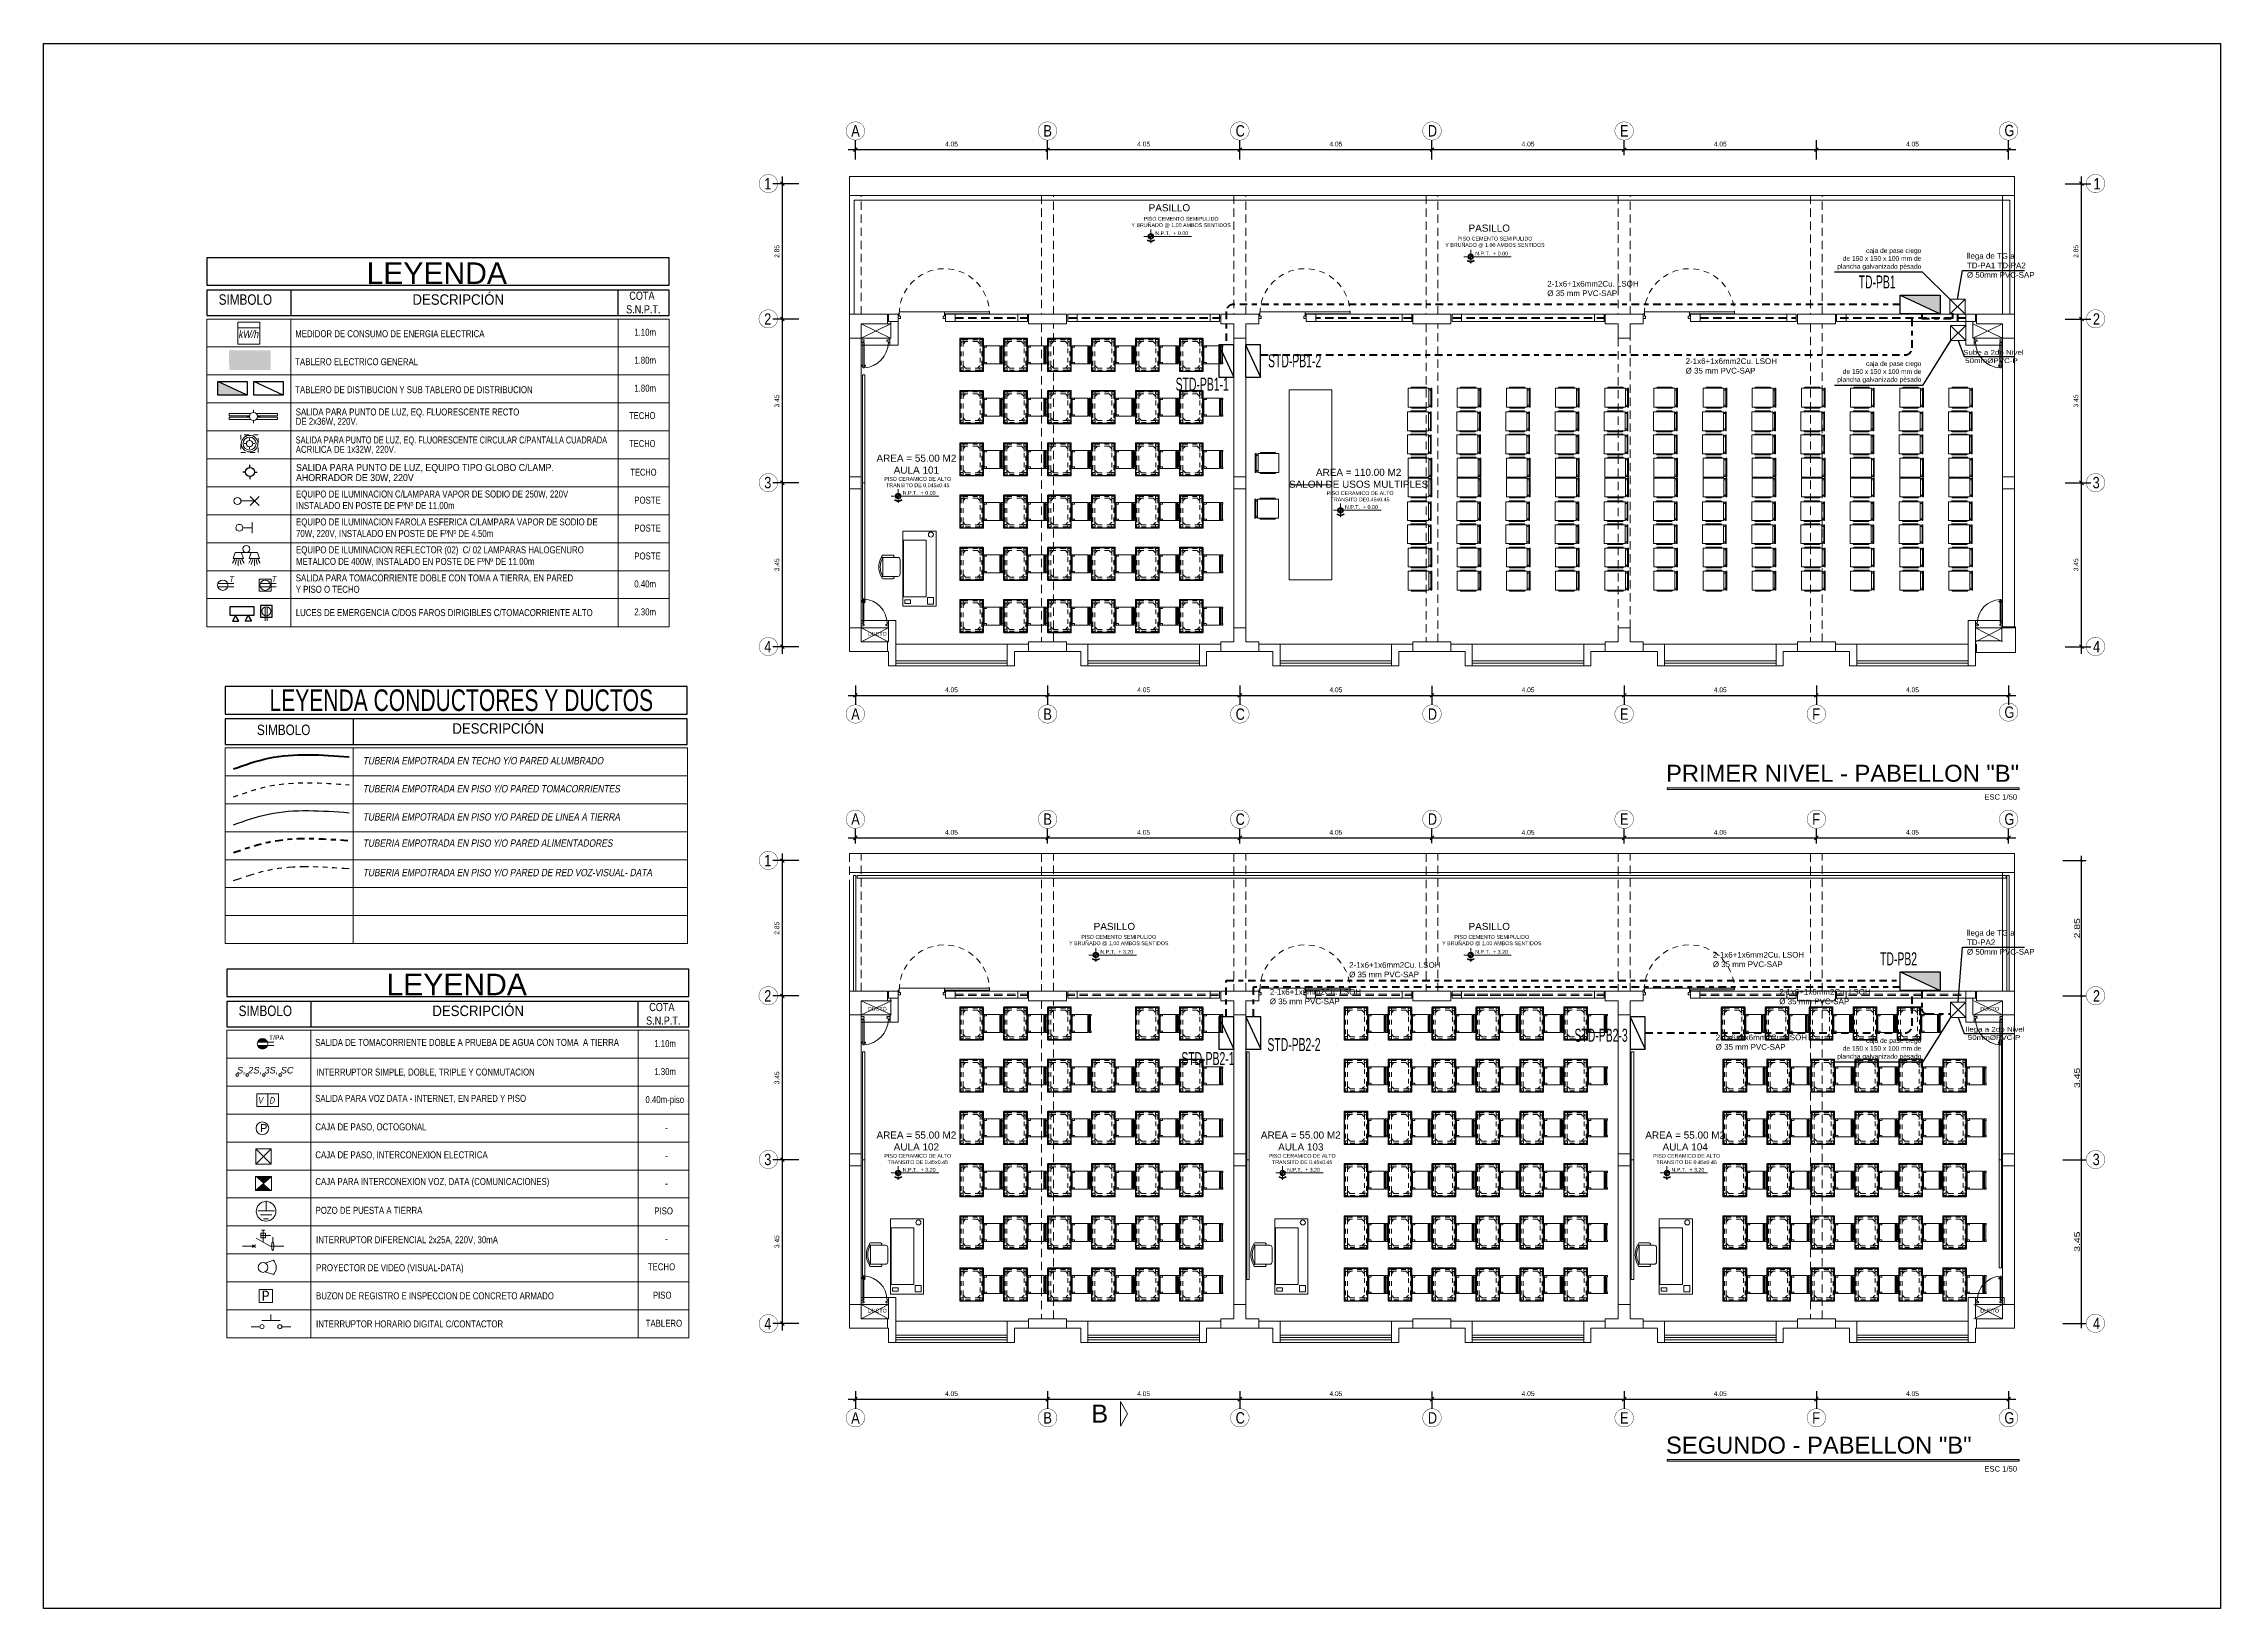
# Model space of a CAD drawing. Header units: millimetres. Extents: x 3354 to 3637, y 1117 to 1358.
# Drawn here: x 3416.77 to 3462.64, y 1209.98 to 1242.94 of the extents above; entities that cross this region are included whole.
import ezdxf

# ---------------------------------------------------------------- set-up
doc = ezdxf.new("R2010")
doc.units = ezdxf.units.MM
for name, pattern in [('ACAD_ISO03W100', [30, 12, -18]), ('ACAD_ISO07W100', [3, 0, -3]), ('ACAD_ISO15W100', [39, 12, -3, 12, -3, 0, -3, 0, -3, 0, -3]), ('DASHDOT2', [12.7, 6.35, -3.175, 0, -3.175]), ('DASHED', [0.75, 0.5, -0.25]), ('DASHED2', [0.375, 0.25, -0.125]), ('TRAZOS1', [0.15, 0.1, -0.05]), ('TRAZOS2', [0.225, 0.15, -0.075])]:
    doc.linetypes.add(name, pattern=pattern)
for name, color, linetype, lineweight in [('0-Accesorio', 4, 'Continuous', 20), ('ACCESORIO', 4, 'Continuous', 20), ('ACCESORIOS', 4, 'Continuous', 18), ('ALIMENTADORES', 43, 'DASHDOT2', 50), ('buzones', 4, 'Continuous', 18), ('CAB30mm', 60, 'Continuous', 30), ('CASCO', 252, 'Continuous', 9), ('columnas', 1, 'Continuous', 5), ('COTAS', 7, 'Continuous', 9), ('FIERR2', 41, 'Continuous', 20), ('INST. TOMAC.', 3, 'DASHED', 30), ('LAMPARAS', 2, 'Continuous', 13), ('LAMPARAS AHORRADORAS', 2, 'Continuous', 20), ('MUEBLES ACTUAL', 35, 'Continuous', 5), ('MURO', 7, 'Continuous', 20), ('muros', 7, 'Continuous', 5), ('RED ALUMBRADO', 6, 'Continuous', 40), ('RED RED TV CABLE', 241, 'ACAD_ISO15W100', 40), ('RED TIERRA', 21, 'T_LINE', 30), ('SANIT', 160, 'Continuous', 60), ('TABLERO', 122, 'Continuous', 25), ('tableros y cables', 14, 'Continuous', 18), ('TEXTO-CH', 2, 'Continuous', 18)]:
    doc.layers.add(name, color=color, linetype=linetype, lineweight=lineweight)
doc.layers.add('Efec-muebles', color=7, linetype='Continuous', lineweight=13, true_color=0x85826f)
doc.layers.add('texto', color=7, linetype='Continuous', lineweight=9, true_color=0x000000)
doc.layers.add('LUMINARIAS', color=2, linetype='Continuous')
doc.styles.add('1', font='arial.ttf')
doc.styles.add('2-SIETE', font='ARIALN.TTF', dxfattribs={"height": 0.07})
doc.styles.add('A-1', font='arial.ttf', dxfattribs={"height": 0.075})
doc.styles.add('BYE', font='ARIALN.TTF', dxfattribs={"oblique": 10, "height": 2})
doc.styles.add('MARIA', font='arial.ttf', dxfattribs={"height": 0.12})
doc.styles.add('NPT', font='arial.ttf', dxfattribs={"height": 0.1})
doc.styles.add('R60-50', font='arial.ttf', dxfattribs={"width": 1.3, "height": 0.12})
doc.styles.add('ROMAN', font='arial.ttf', dxfattribs={"width": 1.2})
doc.styles.add('romans.shx', font='arial.ttf')
doc.styles.get("Standard").update_dxf_attribs({"font": 'arial.ttf'})
doc.styles.add('style1', font='arial.ttf')
doc.styles.add('style2', font='arial.ttf')
doc.linetypes.add('T_LINE', pattern='A,12.7,-5.08,["T",Standard,S=2.54,R=0,X=-2.54,Y=-1.27],-6.35', length=24.13)
doc.dimstyles.new('1-50', dxfattribs={"dimtxt": 0.12, "dimasz": 0.05, "dimexe": 0.1, "dimexo": 0.1, "dimgap": 0.03, "dimtad": 1, "dimtoh": 1, "dimzin": 4, "dimdsep": 46, "dimtxsty": 'R60-50', "dimblk1": 'ARCHTICK', "dimblk2": 'ARCHTICK', "dimsah": 1, "dimcen": 0.09, "dimdle": 0.1, "dimclrd": 256, "dimclre": 256, "dimclrt": 7, "dimadec": 0, "dimazin": 0, "dimtfac": 1, "dimtix": 1, "dimtmove": 0, "dimatfit": 3, "dimfxl": 0, "dimtolj": 1, "dimtzin": 0, "dimarcsym": 0})
doc.dimstyles.new('DETEX50', dxfattribs={"dimtxt": 0.065, "dimasz": 0.05, "dimexe": 0.2, "dimexo": 0.2, "dimgap": 0.03, "dimtad": 1, "dimzin": 4, "dimdsep": 46, "dimtxsty": 'ROMAN', "dimblk1": 'DOT', "dimblk2": 'DOT', "dimsah": 1, "dimcen": 0, "dimse1": 1, "dimse2": 1, "dimclrd": 256, "dimclre": 256, "dimclrt": 256, "dimadec": 0, "dimazin": 0, "dimtfac": 1, "dimtmove": 1, "dimatfit": 3, "dimfxl": 0, "dimtvp": 1, "dimtolj": 1, "dimtzin": 0, "dimarcsym": 0})
doc.dimstyles.new('Esc  1  50', dxfattribs={"dimtxt": 0.1, "dimasz": 0.08, "dimexe": 0.2, "dimexo": 0.15, "dimgap": 0.065, "dimtad": 1, "dimzin": 4, "dimdsep": 46, "dimtxsty": 'Standard', "dimblk": 'OBLIQUE', "dimcen": 0.12, "dimdle": 0.15, "dimadec": 0, "dimazin": 0, "dimtfac": 1, "dimtix": 1, "dimtmove": 0, "dimatfit": 3, "dimldrblk": 'OBLIQUE', "dimfxl": 0, "dimarcsym": 0})

msp = doc.modelspace()

# ---------------------------------------------------------------- texts
at = {"layer": 'ACCESORIOS', "color": 4, "linetype": 'Continuous', "lineweight": 20, "ltscale": 0.1, "style": 'BYE', "oblique": 10}
for s, p in [('V', (3421.287, 1220.612, 6483.859)), ('D', (3421.525, 1220.611, 8104.824))]:
    msp.add_text(s, height=0.135, rotation=360, dxfattribs=at).set_placement(p)
at = {"layer": 'ACCESORIOS', "attachment_point": 1}
for s, insert, char_height, width in [('{\\fArial|b0|i1|c0|p34;S, 2S, 3S, SC}', (3420.847, 1221.383), 0.13787, 3.60811), ('{\\fArial|b0|i0|c0|p34;P}', (3421.33, 1220.179), 0.16877, 0.1307)]:
    msp.add_mtext(s, dxfattribs=dict(at, insert=insert, char_height=char_height, width=width))
at = {"layer": 'buzones', "ltscale": 0.5, "style": '2-SIETE'}
msp.add_text('P', height=0.21, rotation=359.9724, dxfattribs=at).set_placement((3421.37, 1216.459))
at = {"layer": 'CASCO', "style": 'style1', "width": 0.8}
for s, p in [('A', (3433.789, 1240.979)), ('B', (3437.839, 1240.979)), ('C', (3441.889, 1240.979)), ('D', (3445.939, 1240.979)), ('E', (3449.989, 1240.979)), ('G', (3458.089, 1240.987)), ('1', (3431.956, 1239.865)), ('1', (3459.966, 1239.865)), ('2', (3431.955, 1237.015)), ('2', (3459.954, 1237.015)), ('3', (3431.956, 1233.57)), ('3', (3459.947, 1233.57)), ('4', (3431.956, 1230.116)), ('4', (3459.956, 1230.116)), ('A', (3433.789, 1228.694)), ('B', (3437.839, 1228.694)), ('C', (3441.889, 1228.694)), ('D', (3445.939, 1228.694)), ('E', (3449.989, 1228.694)), ('F', (3454.039, 1228.694)), ('G', (3458.089, 1228.734)), ('A', (3433.789, 1226.482)), ('B', (3437.839, 1226.482)), ('C', (3441.889, 1226.482)), ('D', (3445.939, 1226.482)), ('E', (3449.989, 1226.482)), ('F', (3454.039, 1226.482)), ('G', (3458.089, 1226.482)), ('1', (3431.956, 1225.609)), ('2', (3431.955, 1222.759)), ('2', (3459.954, 1222.759)), ('3', (3431.956, 1219.314)), ('3', (3459.947, 1219.314)), ('4', (3431.956, 1215.854)), ('4', (3459.953, 1215.86)), ('A', (3433.789, 1213.871)), ('B', (3437.839, 1213.871)), ('C', (3441.889, 1213.871)), ('D', (3445.939, 1213.871)), ('E', (3449.989, 1213.871)), ('F', (3454.039, 1213.871)), ('G', (3458.089, 1213.871))]:
    msp.add_text(s, height=0.24, dxfattribs=at).set_placement(p)
at = {"layer": 'CASCO'}
for s, height, style, p in [('N.P.T.  + 0.00', 0.08, '1', (3440.197, 1238.904)), ('N.P.T.  + 0.00', 0.08, '1', (3446.937, 1238.475)), ('N.P.T.  + 0.00', 0.08, '1', (3434.873, 1233.433)), ('N.P.T.  + 0.00', 0.08, '1', (3444.193, 1233.135)), ('N.P.T.  + 3.20', 0.08, '1', (3439.038, 1223.768)), ('N.P.T.  + 3.20', 0.08, '1', (3446.937, 1223.768)), ('N.P.T.  + 3.20', 0.08, '1', (3434.873, 1219.177)), ('N.P.T.  + 3.20', 0.08, '1', (3442.973, 1219.177)), ('N.P.T.  + 3.20', 0.08, '1', (3451.073, 1219.177)), ('B', 0.379, 'romans.shx', (3438.85, 1213.891))]:
    msp.add_text(s, height=height, dxfattribs=dict(at, style=style)).set_placement(p)
at = {"layer": 'CASCO', "char_height": 0.15, "attachment_point": 5, "style": 'style2'}
for s, insert in [('\\A1;PASILLO', (3440.493, 1239.478)), ('\\A1;PASILLO', (3447.233, 1239.049)), ('\\A1;AREA = 55.00 M2\\PAULA 101', (3435.162, 1234.078)), ('\\A1;AREA = 110.00 M2\\PSALON DE USOS MULTIPLES', (3444.481, 1233.78)), ('\\A1;PASILLO', (3439.334, 1224.341)), ('\\A1;PASILLO', (3447.233, 1224.341)), ('\\A1;AREA = 55.00 M2\\PAULA 102', (3435.162, 1219.822)), ('\\A1;AREA = 55.00 M2\\PAULA 103', (3443.262, 1219.822)), ('\\A1;AREA = 55.00 M2\\PAULA 104', (3451.362, 1219.822))]:
    msp.add_mtext(s, dxfattribs=dict(at, insert=insert))
at = {"layer": 'CASCO', "lineweight": 5, "char_height": 0.07998, "width": 2.09636, "attachment_point": 8, "style": '1'}
for insert in [(3440.74, 1239.058), (3447.353, 1238.639), (3439.426, 1223.931), (3447.286, 1223.931)]:
    msp.add_mtext('PISO CEMENTO SEMIPULIDO \\PY BRUÑADO @ 1.00 AMBOS SENTIDOS', dxfattribs=dict(at, insert=insert))
at = {"layer": 'CASCO', "width": 2.09636, "style": '1'}
for s, insert, char_height, attachment_point in [('PISO CERAMICO DE ALTO\\PTRANSITO DE 0.045x0.45', (3435.191, 1233.592), 0.07998, 8), ('PISO CERAMICO DE ALTO\\PTRANSITO DE0.45x0.45', (3444.511, 1233.294), 0.07998, 8), ('\\A1;DUCTO', (3434.338, 1230.464), 0.08, 8), ('\\A1;DUCTO', (3434.338, 1222.648), 0.08, 2), ('\\A1;DUCTO', (3457.78, 1222.648), 0.08, 2), ('PISO CERAMICO DE ALTO\\PTRANSITO DE 0.45x0.45', (3435.191, 1219.336), 0.07998, 8), ('PISO CERAMICO DE ALTO\\PTRANSITO DE 0.45x0.45', (3443.291, 1219.336), 0.07998, 8), ('PISO CERAMICO DE ALTO\\PTRANSITO DE 0.45x0.45', (3451.391, 1219.336), 0.07998, 8), ('\\A1;DUCTO', (3434.338, 1216.208), 0.08, 8), ('\\A1;DUCTO', (3457.78, 1216.208), 0.08, 8)]:
    msp.add_mtext(s, dxfattribs=dict(at, insert=insert, char_height=char_height, attachment_point=attachment_point))
at = {"layer": 'columnas', "lineweight": 60, "style": 'NPT'}
for p in [(3423.576, 1237.874), (3423.996, 1222.893)]:
    msp.add_text('LEYENDA', height=0.4537, dxfattribs=at).set_placement(p)
at = {"layer": 'columnas', "lineweight": 60, "style": 'NPT', "width": 0.7}
msp.add_text('LEYENDA CONDUCTORES Y DUCTOS', height=0.45366, dxfattribs=at).set_placement((3421.53, 1228.88))
at = {"layer": 'COTAS'}
for s, height, style, p in [('PRIMER NIVEL - PABELLON "B"', 0.35785, '1', (3450.958, 1227.389)), ('ESC 1/50', 0.1155, 'style2', (3457.665, 1227.011)), ('SEGUNDO - PABELLON "B"', 0.35785, '1', (3450.958, 1213.238)), ('ESC 1/50', 0.1155, 'style2', (3457.665, 1212.86))]:
    msp.add_text(s, height=height, dxfattribs=dict(at, style=style)).set_placement(p)
at = {"layer": 'MURO', "style": 'MARIA', "width": 1.2}
for s, p in [('Sube a 2do Nivel', (3457.218, 1236.382)), ('50mm%%CPVC-P', (3457.261, 1236.208)), ('llega a 2do Nivel', (3457.273, 1222.126)), ('50mm%%CPVC-P', (3457.316, 1221.952))]:
    msp.add_text(s, height=0.1, dxfattribs=at).set_placement(p)
at = {"layer": 'MURO', "char_height": 0.1, "width": 3.70526, "attachment_point": 3, "style": 'MARIA'}
for insert in [(3456.337, 1238.627), (3456.337, 1236.246), (3456.337, 1221.99)]:
    msp.add_mtext('caja de pase ciego\\Pde 150 x 150 x 100 mm de\\Pplancha galvanizado pèsado', dxfattribs=dict(at, insert=insert))
at = {"layer": 'MURO', "char_height": 0.12, "attachment_point": 1, "style": 'MARIA'}
for s, width, insert in [('llega de TG a  \\PTD-PA1 TD-PA2\\PØ 50mm PVC-SAP  ', 2.66462, (3457.299, 1238.524)), ('2-1x6+1x6mm2Cu. LSOH\\PØ 35 mm PVC-SAP  ', 2.02325, (3448.456, 1237.938, 0.357)), ('2-1x6+1x6mm2Cu. LSOH\\PØ 35 mm PVC-SAP  ', 2.02325, (3451.371, 1236.307, 0.357)), ('llega de TG a  \\PTD-PA2\\PØ 50mm PVC-SAP  ', 2.66462, (3457.299, 1224.268)), ('2-1x6+1x6mm2Cu. LSOH\\PØ 35 mm PVC-SAP  ', 2.02325, (3444.28, 1223.59, 0.357)), ('2-1x6+1x6mm2Cu. LSOH\\PØ 35 mm PVC-SAP  ', 2.02325, (3451.944, 1223.805, 0.357)), ('2-1x6+1x6mm2Cu. LSOH\\PØ 35 mm PVC-SAP  ', 2.02325, (3442.609, 1223.024, 0.357)), ('2-1x6+1x6mm2Cu. LSOH\\PØ 35 mm PVC-SAP  ', 2.02325, (3453.345, 1223.024, 0.357)), ('2-1x6+1x6mm2Cu. LSOH\\PØ 35 mm PVC-SAP  ', 2.02325, (3452.005, 1222.065, 0.357))]:
    msp.add_mtext_dynamic_manual_height_columns(s, width=width, gutter_width=12.5, heights=[0], dxfattribs=dict(at, insert=insert))
at = {"layer": 'SANIT', "attachment_point": 1}
for s, insert, char_height, width in [('{\\W0.8;SIMBOLO}', (3420.46, 1237.656), 0.22094, 1.40233), ('{\\W0.9;DESCRIPCIÓN}', (3424.543, 1237.656), 0.22094, 2.78074), (' {\\W0.8;COTA\\PS.N.P.T.}', (3429.046, 1237.711), 0.17145, 2.15786), ('{\\W0.8;SIMBOLO}', (3421.267, 1228.593), 0.22094, 1.40233), ('{\\W0.9;DESCRIPCIÓN}', (3425.384, 1228.622), 0.22094, 2.78074), ('{\\W0.8;SIMBOLO}', (3420.88, 1222.675), 0.22094, 1.40233), ('{\\W0.9;DESCRIPCIÓN}', (3424.963, 1222.675), 0.22094, 2.78074), (' {\\W0.8;COTA\\PS.N.P.T.}', (3429.466, 1222.73), 0.17145, 2.15786)]:
    msp.add_mtext(s, dxfattribs=dict(at, insert=insert, char_height=char_height, width=width))
at = {"layer": 'TABLERO', "style": '2-SIETE', "width": 0.7}
for s, p in [('TD-PB1', (3455.017, 1237.779, 0.112)), ('STD-PB1-2', (3442.572, 1236.118, 0.112)), ('STD-PB1-1', (3440.625, 1235.626, 0.112)), ('TD-PB2', (3455.468, 1223.523, 0.112)), ('STD-PB2-3', (3449.03, 1221.913, 0.112)), ('STD-PB2-1', (3440.745, 1221.422, 0.112)), ('STD-PB2-2', (3442.558, 1221.717, 0.112))]:
    msp.add_text(s, height=0.2733, rotation=0.0173, dxfattribs=at).set_placement(p)
at = {"layer": 'texto', "lineweight": 60}
for s, width, p in [('MEDIDOR DE CONSUMO DE ENERGIA ELECTRICA', 0.8, (3422.073, 1236.752)), ('TABLERO ELECTRICO GENERAL', 0.8, (3422.073, 1236.162)), ('TABLERO DE DISTIBUCION Y SUB TABLERO DE DISTRIBUCION', 0.8, (3422.073, 1235.573)), ('SALIDA PARA PUNTO DE LUZ, EQ. FLUORESCENTE RECTO', 0.8, (3422.084, 1235.104)), ('DE 2x36W, 220V.', 0.8, (3422.084, 1234.907)), ('ACRILICA DE 1x32W, 220V.', 0.8, (3422.084, 1234.317)), ('SALIDA PARA PUNTO DE LUZ, EQ. FLUORESCENTE CIRCULAR C/PANTALLA CUADRADA ', 0.75, (3422.084, 1234.514)), ('SALIDA PARA PUNTO DE LUZ, EQUIPO TIPO GLOBO C/LAMP. ', 0.9, (3422.09, 1233.934)), ('AHORRADOR DE 30W, 220V', 0.9, (3422.09, 1233.722)), ('EQUIPO DE ILUMINACION C/LAMPARA VAPOR DE SODIO DE 250W, 220V', 0.8, (3422.09, 1233.376)), ('INSTALADO EN POSTE DE FºNº DE 11.00m', 0.8, (3422.09, 1233.132)), ('70W, 220V, INSTALADO EN POSTE DE FºNº DE 4.50m', 0.8, (3422.09, 1232.544)), ('EQUIPO DE ILUMINACION FAROLA ESFERICA C/LAMPARA VAPOR DE SODIO DE ', 0.8, (3422.09, 1232.788)), ('EQUIPO DE ILUMINACION REFLECTOR (02)  C/ 02 LAMPARAS HALOGENURO', 0.8, (3422.09, 1232.2)), ('SALIDA PARA TOMACORRIENTE DOBLE CON TOMA A TIERRA, EN PARED ', 0.8, (3422.085, 1231.609)), ('METALICO DE 400W, INSTALADO EN POSTE DE FºNº DE 11.00m', 0.8, (3422.09, 1231.956)), ('Y PISO O TECHO', 0.8, (3422.085, 1231.369)), ('LUCES DE EMERGENCIA C/DOS FAROS DIRIGIBLES C/TOMACORRIENTE ALTO', 0.8, (3422.085, 1230.878)), ('SALIDA DE TOMACORRIENTE DOBLE A PRUEBA DE AGUA CON TOMA  A TIERRA', 0.8, (3422.493, 1221.826)), ('INTERRUPTOR SIMPLE, DOBLE, TRIPLE Y CONMUTACION', 0.8, (3422.52, 1221.201)), ('SALIDA PARA VOZ DATA - INTERNET, EN PARED Y PISO', 0.8, (3422.493, 1220.647)), ('CAJA DE PASO, OCTOGONAL', 0.8, (3422.497, 1220.047)), ('CAJA DE PASO, INTERCONEXION ELECTRICA', 0.8, (3422.497, 1219.458)), ('CAJA PARA INTERCONEXION VOZ, DATA (COMUNICACIONES)', 0.8, (3422.497, 1218.895)), ('POZO DE PUESTA A TIERRA', 0.8, (3422.502, 1218.289)), ('INTERRUPTOR DIFERENCIAL 2x25A, 220V, 30mA', 0.8, (3422.512, 1217.669)), ('PROYECTOR DE VIDEO (VISUAL-DATA)', 0.8, (3422.512, 1217.081)), ('BUZON DE REGISTRO E INSPECCION DE CONCRETO ARMADO', 0.8, (3422.512, 1216.488)), ('INTERRUPTOR HORARIO DIGITAL C/CONTACTOR', 0.8, (3422.512, 1215.897))]:
    msp.add_text(s, height=0.14729, dxfattribs=dict(at, width=width)).set_placement(p)
at = {"layer": 'texto', "style": 'BYE', "oblique": 10}
for s, p in [('TUBERIA EMPOTRADA EN TECHO Y/O PARED ALUMBRADO', (3423.498, 1227.755)), ('TUBERIA EMPOTRADA EN PISO Y/O PARED TOMACORRIENTES', (3423.498, 1227.165)), ('TUBERIA EMPOTRADA EN PISO Y/O PARED DE LINEA A TIERRA', (3423.498, 1226.572)), ('TUBERIA EMPOTRADA EN PISO Y/O PARED ALIMENTADORES', (3423.498, 1226.02)), ('TUBERIA EMPOTRADA EN PISO Y/O PARED DE RED VOZ-VISUAL- DATA', (3423.498, 1225.399))]:
    msp.add_text(s, height=0.15392, dxfattribs=at).set_placement(p)
at = {"layer": 'texto', "lineweight": 60, "char_height": 0.14729, "width": 0.78169, "attachment_point": 1}
for s, insert in [('{\\W0.8;1.10m}', (3429.218, 1236.93)), ('{\\W0.8;1.80m}', (3429.218, 1236.341)), ('{\\W0.8;1.80m}', (3429.218, 1235.752)), ('{\\fArial|b0|i0|c0|p34;\\W0.7;TECHO}', (3429.112, 1235.175)), ('{\\fArial|b0|i0|c0|p34;\\W0.7;TECHO}', (3429.112, 1234.586)), ('{\\W0.7;TECHO}', (3429.136, 1233.982)), ('{\\W0.8;POSTE}', (3429.218, 1233.394)), ('{\\W0.8;POSTE}', (3429.218, 1232.806)), ('{\\W0.8;POSTE}', (3429.218, 1232.218))]:
    msp.add_mtext(s, dxfattribs=dict(at, insert=insert))
at = {"layer": 'texto', "lineweight": 30, "width": 0.78169, "attachment_point": 1}
for s, insert, char_height in [('{\\W0.8;0.40m}', (3429.218, 1231.629), 0.14729), ('{\\W0.8;2.30m}', (3429.218, 1231.041), 0.14729), ('{\\W0.8;1.10m}', (3429.639, 1221.948), 0.14729), ('{\\W0.8;1.30m}', (3429.639, 1221.358), 0.14729), ('{\\W0.8;0.40m-piso}', (3429.453, 1220.769), 0.14729), ('-', (3429.864, 1220.181), 0.147), ('-', (3429.864, 1219.592), 0.147), ('-', (3429.864, 1219.004), 0.147), ('{\\W0.8;PISO}', (3429.639, 1218.424), 0.14729), ('-', (3429.864, 1217.835), 0.147), ('{\\W0.8;TECHO}', (3429.503, 1217.247), 0.14729), ('{\\W0.8;PISO}', (3429.609, 1216.649), 0.14729), ('{\\W0.8;TABLERO}', (3429.457, 1216.058), 0.14729)]:
    msp.add_mtext(s, dxfattribs=dict(at, insert=insert, char_height=char_height))

# ---------------------------------------------------------------- blocks, each defined once
blk = doc.blocks.new('_Oblique')
at = {"color": 0, "linetype": 'ByBlock', "lineweight": -2}
blk.add_line((-0.5, -0.5), (0.5, 0.5), dxfattribs=at)
blk = doc.blocks.new('*D179')
at = {"layer": 'CASCO', "color": 0, "lineweight": -2, "transparency": 16777216}
for p, q in [((3433.726, 1214.385), (3438.076, 1214.385)), ((3433.876, 1214.553), (3433.876, 1214.185)), ((3437.926, 1214.553), (3437.926, 1214.185))]:
    blk.add_line(p, q, dxfattribs=at)
at = {"layer": 'Defpoints', "color": 0, "transparency": 16777216}
for p in [(3433.876, 1214.703), (3437.926, 1214.703), (3437.926, 1214.385)]:
    blk.add_point(p, dxfattribs=at)
at = {"layer": 'CASCO', "color": 0, "lineweight": -2, "transparency": 16777216, "xscale": 0.08, "yscale": 0.08, "zscale": 0.08, "rotation": 180}
blk.add_blockref('_Oblique', (3433.876, 1214.385), dxfattribs=at)
at = {"layer": 'CASCO', "color": 0, "lineweight": -2, "transparency": 16777216, "xscale": 0.08, "yscale": 0.08, "zscale": 0.08}
blk.add_blockref('_Oblique', (3437.926, 1214.385), dxfattribs=at)
at = {"layer": 'CASCO', "color": 0, "transparency": 16777216, "insert": (3435.901, 1214.501), "char_height": 0.1, "attachment_point": 5}
blk.add_mtext('4.05', dxfattribs=at)
blk = doc.blocks.new('*D180')
at = {"layer": 'CASCO', "color": 0, "lineweight": -2, "transparency": 16777216}
for p, q in [((3437.776, 1214.385), (3442.126, 1214.385)), ((3437.926, 1214.553), (3437.926, 1214.185)), ((3441.976, 1214.553), (3441.976, 1214.185))]:
    blk.add_line(p, q, dxfattribs=at)
at = {"layer": 'Defpoints', "color": 0, "transparency": 16777216}
for p in [(3437.926, 1214.703), (3441.976, 1214.703), (3441.976, 1214.385)]:
    blk.add_point(p, dxfattribs=at)
at = {"layer": 'CASCO', "color": 0, "lineweight": -2, "transparency": 16777216, "xscale": 0.08, "yscale": 0.08, "zscale": 0.08, "rotation": 180}
blk.add_blockref('_Oblique', (3437.926, 1214.385), dxfattribs=at)
at = {"layer": 'CASCO', "color": 0, "lineweight": -2, "transparency": 16777216, "xscale": 0.08, "yscale": 0.08, "zscale": 0.08}
blk.add_blockref('_Oblique', (3441.976, 1214.385), dxfattribs=at)
at = {"layer": 'CASCO', "color": 0, "transparency": 16777216, "insert": (3439.951, 1214.501), "char_height": 0.1, "attachment_point": 5}
blk.add_mtext('4.05', dxfattribs=at)
blk = doc.blocks.new('*D181')
at = {"layer": 'CASCO', "color": 0, "lineweight": -2, "transparency": 16777216}
for p, q in [((3441.826, 1214.385), (3446.176, 1214.385)), ((3441.976, 1214.553), (3441.976, 1214.185)), ((3446.026, 1214.548), (3446.026, 1214.185))]:
    blk.add_line(p, q, dxfattribs=at)
at = {"layer": 'Defpoints', "color": 0, "transparency": 16777216}
for p in [(3441.976, 1214.703), (3446.026, 1214.698), (3446.026, 1214.385)]:
    blk.add_point(p, dxfattribs=at)
at = {"layer": 'CASCO', "color": 0, "lineweight": -2, "transparency": 16777216, "xscale": 0.08, "yscale": 0.08, "zscale": 0.08, "rotation": 180}
blk.add_blockref('_Oblique', (3441.976, 1214.385), dxfattribs=at)
at = {"layer": 'CASCO', "color": 0, "lineweight": -2, "transparency": 16777216, "xscale": 0.08, "yscale": 0.08, "zscale": 0.08}
blk.add_blockref('_Oblique', (3446.026, 1214.385), dxfattribs=at)
at = {"layer": 'CASCO', "color": 0, "transparency": 16777216, "insert": (3444.001, 1214.501), "char_height": 0.1, "attachment_point": 5}
blk.add_mtext('4.05', dxfattribs=at)
blk = doc.blocks.new('*D182')
at = {"layer": 'CASCO', "color": 0, "lineweight": -2, "transparency": 16777216}
for p, q in [((3445.876, 1214.385), (3450.226, 1214.385)), ((3446.026, 1214.548), (3446.026, 1214.185)), ((3450.076, 1214.553), (3450.076, 1214.185))]:
    blk.add_line(p, q, dxfattribs=at)
at = {"layer": 'Defpoints', "color": 0, "transparency": 16777216}
for p in [(3446.026, 1214.698), (3450.076, 1214.703), (3450.076, 1214.385)]:
    blk.add_point(p, dxfattribs=at)
at = {"layer": 'CASCO', "color": 0, "lineweight": -2, "transparency": 16777216, "xscale": 0.08, "yscale": 0.08, "zscale": 0.08, "rotation": 180}
blk.add_blockref('_Oblique', (3446.026, 1214.385), dxfattribs=at)
at = {"layer": 'CASCO', "color": 0, "lineweight": -2, "transparency": 16777216, "xscale": 0.08, "yscale": 0.08, "zscale": 0.08}
blk.add_blockref('_Oblique', (3450.076, 1214.385), dxfattribs=at)
at = {"layer": 'CASCO', "color": 0, "transparency": 16777216, "insert": (3448.051, 1214.501), "char_height": 0.1, "attachment_point": 5}
blk.add_mtext('4.05', dxfattribs=at)
blk = doc.blocks.new('*D183')
at = {"layer": 'CASCO', "color": 0, "lineweight": -2, "transparency": 16777216}
for p, q in [((3449.926, 1214.385), (3454.276, 1214.385)), ((3450.076, 1214.553), (3450.076, 1214.185)), ((3454.126, 1214.553), (3454.126, 1214.185))]:
    blk.add_line(p, q, dxfattribs=at)
at = {"layer": 'Defpoints', "color": 0, "transparency": 16777216}
for p in [(3450.076, 1214.703), (3454.126, 1214.703), (3454.126, 1214.385)]:
    blk.add_point(p, dxfattribs=at)
at = {"layer": 'CASCO', "color": 0, "lineweight": -2, "transparency": 16777216, "xscale": 0.08, "yscale": 0.08, "zscale": 0.08, "rotation": 180}
blk.add_blockref('_Oblique', (3450.076, 1214.385), dxfattribs=at)
at = {"layer": 'CASCO', "color": 0, "lineweight": -2, "transparency": 16777216, "xscale": 0.08, "yscale": 0.08, "zscale": 0.08}
blk.add_blockref('_Oblique', (3454.126, 1214.385), dxfattribs=at)
at = {"layer": 'CASCO', "color": 0, "transparency": 16777216, "insert": (3452.101, 1214.501), "char_height": 0.1, "attachment_point": 5}
blk.add_mtext('4.05', dxfattribs=at)
blk = doc.blocks.new('*D184')
at = {"layer": 'CASCO', "color": 0, "lineweight": -2, "transparency": 16777216}
for p, q in [((3453.976, 1214.385), (3458.326, 1214.385)), ((3454.126, 1214.553), (3454.126, 1214.185)), ((3458.176, 1214.553), (3458.176, 1214.185))]:
    blk.add_line(p, q, dxfattribs=at)
at = {"layer": 'Defpoints', "color": 0, "transparency": 16777216}
for p in [(3454.126, 1214.703), (3458.176, 1214.703), (3458.176, 1214.385)]:
    blk.add_point(p, dxfattribs=at)
at = {"layer": 'CASCO', "color": 0, "lineweight": -2, "transparency": 16777216, "xscale": 0.08, "yscale": 0.08, "zscale": 0.08, "rotation": 180}
blk.add_blockref('_Oblique', (3454.126, 1214.385), dxfattribs=at)
at = {"layer": 'CASCO', "color": 0, "lineweight": -2, "transparency": 16777216, "xscale": 0.08, "yscale": 0.08, "zscale": 0.08}
blk.add_blockref('_Oblique', (3458.176, 1214.385), dxfattribs=at)
at = {"layer": 'CASCO', "color": 0, "transparency": 16777216, "insert": (3456.151, 1214.501), "char_height": 0.1, "attachment_point": 5}
blk.add_mtext('4.05', dxfattribs=at)
blk = doc.blocks.new('*D185')
at = {"layer": 'CASCO', "color": 0, "lineweight": -2, "transparency": 16777216}
for p, q in [((3432.685, 1219.428), (3432.139, 1219.428)), ((3432.339, 1215.828), (3432.339, 1219.578)), ((3432.685, 1215.978), (3432.139, 1215.978))]:
    blk.add_line(p, q, dxfattribs=at)
at = {"layer": 'Defpoints', "color": 0, "transparency": 16777216}
for p in [(3432.339, 1219.428), (3432.835, 1219.428), (3432.835, 1215.978)]:
    blk.add_point(p, dxfattribs=at)
at = {"layer": 'CASCO', "color": 0, "lineweight": -2, "transparency": 16777216, "xscale": 0.08, "yscale": 0.08, "zscale": 0.08}
for p, rotation in [((3432.339, 1219.428), 90), ((3432.339, 1215.978), 270)]:
    blk.add_blockref('_Oblique', p, dxfattribs=dict(at, rotation=rotation))
at = {"layer": 'CASCO', "color": 0, "transparency": 16777216, "insert": (3432.223, 1217.703), "char_height": 0.1, "attachment_point": 5, "rotation": 90}
blk.add_mtext('3.45', dxfattribs=at)
blk = doc.blocks.new('*D186')
at = {"layer": 'CASCO', "color": 0, "lineweight": -2, "transparency": 16777216}
for p, q in [((3432.339, 1219.278), (3432.339, 1223.028)), ((3432.685, 1222.878), (3432.139, 1222.878)), ((3432.685, 1219.428), (3432.139, 1219.428))]:
    blk.add_line(p, q, dxfattribs=at)
at = {"layer": 'Defpoints', "color": 0, "transparency": 16777216}
for p in [(3432.339, 1222.878), (3432.835, 1222.878), (3432.835, 1219.428)]:
    blk.add_point(p, dxfattribs=at)
at = {"layer": 'CASCO', "color": 0, "lineweight": -2, "transparency": 16777216, "xscale": 0.08, "yscale": 0.08, "zscale": 0.08}
for p, rotation in [((3432.339, 1222.878), 90), ((3432.339, 1219.428), 270)]:
    blk.add_blockref('_Oblique', p, dxfattribs=dict(at, rotation=rotation))
at = {"layer": 'CASCO', "color": 0, "transparency": 16777216, "insert": (3432.223, 1221.153), "char_height": 0.1, "attachment_point": 5, "rotation": 90}
blk.add_mtext('3.45', dxfattribs=at)
blk = doc.blocks.new('*D187')
at = {"layer": 'CASCO', "color": 0, "lineweight": -2, "transparency": 16777216}
for p, q in [((3432.685, 1225.728), (3432.139, 1225.728)), ((3432.339, 1222.728), (3432.339, 1225.878)), ((3432.685, 1222.878), (3432.139, 1222.878))]:
    blk.add_line(p, q, dxfattribs=at)
at = {"layer": 'Defpoints', "color": 0, "transparency": 16777216}
for p in [(3432.339, 1225.728), (3432.835, 1225.728), (3432.835, 1222.878)]:
    blk.add_point(p, dxfattribs=at)
at = {"layer": 'CASCO', "color": 0, "lineweight": -2, "transparency": 16777216, "xscale": 0.08, "yscale": 0.08, "zscale": 0.08}
for p, rotation in [((3432.339, 1225.728), 90), ((3432.339, 1222.878), 270)]:
    blk.add_blockref('_Oblique', p, dxfattribs=dict(at, rotation=rotation))
at = {"layer": 'CASCO', "color": 0, "transparency": 16777216, "insert": (3432.223, 1224.303), "char_height": 0.1, "attachment_point": 5, "rotation": 90}
blk.add_mtext('2.85', dxfattribs=at)
blk = doc.blocks.new('_ARCHTICK')
at = {"color": 0, "linetype": 'ByBlock', "const_width": 0.15}
blk.add_lwpolyline([(-0.5, -0.5), (0.5, 0.5)], dxfattribs=at)
blk = doc.blocks.new('*D188')
at = {"layer": 'CASCO', "lineweight": -2, "ltscale": 2, "transparency": 16777216}
for p, q in [((3459.316, 1219.428), (3459.812, 1219.428)), ((3459.712, 1215.878), (3459.712, 1219.528)), ((3459.316, 1215.978), (3459.812, 1215.978))]:
    blk.add_line(p, q, dxfattribs=at)
at = {"layer": 'Defpoints', "color": 0, "ltscale": 2, "transparency": 16777216}
for p in [(3459.216, 1219.428), (3459.712, 1219.428), (3459.216, 1215.978)]:
    blk.add_point(p, dxfattribs=at)
at = {"layer": 'CASCO', "lineweight": -2, "ltscale": 2, "transparency": 16777216, "xscale": 0.05, "yscale": 0.05, "zscale": 0.05}
for p, rotation in [((3459.712, 1219.428), 90), ((3459.712, 1215.978), 270)]:
    blk.add_blockref('_ARCHTICK', p, dxfattribs=dict(at, rotation=rotation))
at = {"layer": 'CASCO', "color": 7, "ltscale": 2, "transparency": 16777216, "insert": (3459.621, 1217.703), "char_height": 0.12, "attachment_point": 5, "rotation": 90, "style": 'R60-50'}
blk.add_mtext('\\A1;3.45', dxfattribs=at)
blk = doc.blocks.new('*D189')
at = {"layer": 'CASCO', "lineweight": -2, "ltscale": 2, "transparency": 16777216}
for p, q in [((3459.712, 1219.328), (3459.712, 1222.978)), ((3459.316, 1222.878), (3459.812, 1222.878)), ((3459.316, 1219.428), (3459.812, 1219.428))]:
    blk.add_line(p, q, dxfattribs=at)
at = {"layer": 'Defpoints', "color": 0, "ltscale": 2, "transparency": 16777216}
for p in [(3459.216, 1222.878), (3459.712, 1222.878), (3459.216, 1219.428)]:
    blk.add_point(p, dxfattribs=at)
at = {"layer": 'CASCO', "lineweight": -2, "ltscale": 2, "transparency": 16777216, "xscale": 0.05, "yscale": 0.05, "zscale": 0.05}
for p, rotation in [((3459.712, 1222.878), 90), ((3459.712, 1219.428), 270)]:
    blk.add_blockref('_ARCHTICK', p, dxfattribs=dict(at, rotation=rotation))
at = {"layer": 'CASCO', "color": 7, "ltscale": 2, "transparency": 16777216, "insert": (3459.621, 1221.153), "char_height": 0.12, "attachment_point": 5, "rotation": 90, "style": 'R60-50'}
blk.add_mtext('\\A1;3.45', dxfattribs=at)
blk = doc.blocks.new('*D190')
at = {"layer": 'CASCO', "lineweight": -2, "ltscale": 2, "transparency": 16777216}
for p, q in [((3459.316, 1225.728), (3459.812, 1225.728)), ((3459.712, 1222.778), (3459.712, 1225.828)), ((3459.316, 1222.878), (3459.812, 1222.878))]:
    blk.add_line(p, q, dxfattribs=at)
at = {"layer": 'Defpoints', "color": 0, "ltscale": 2, "transparency": 16777216}
for p in [(3459.216, 1225.728), (3459.712, 1225.728), (3459.216, 1222.878)]:
    blk.add_point(p, dxfattribs=at)
at = {"layer": 'CASCO', "lineweight": -2, "ltscale": 2, "transparency": 16777216, "xscale": 0.05, "yscale": 0.05, "zscale": 0.05}
for p, rotation in [((3459.712, 1225.728), 90), ((3459.712, 1222.878), 270)]:
    blk.add_blockref('_ARCHTICK', p, dxfattribs=dict(at, rotation=rotation))
at = {"layer": 'CASCO', "color": 7, "ltscale": 2, "transparency": 16777216, "insert": (3459.621, 1224.303), "char_height": 0.12, "attachment_point": 5, "rotation": 90, "style": 'R60-50'}
blk.add_mtext('\\A1;2.85', dxfattribs=at)
blk = doc.blocks.new('*D191')
at = {"layer": 'CASCO', "color": 0, "lineweight": -2, "transparency": 16777216}
for p, q in [((3433.726, 1226.207), (3438.076, 1226.207)), ((3433.876, 1226.088), (3433.876, 1226.407)), ((3437.926, 1226.088), (3437.926, 1226.407))]:
    blk.add_line(p, q, dxfattribs=at)
at = {"layer": 'Defpoints', "color": 0, "transparency": 16777216}
for p in [(3437.926, 1226.207), (3433.876, 1225.938), (3437.926, 1225.938)]:
    blk.add_point(p, dxfattribs=at)
at = {"layer": 'CASCO', "color": 0, "lineweight": -2, "transparency": 16777216, "xscale": 0.08, "yscale": 0.08, "zscale": 0.08, "rotation": 180}
blk.add_blockref('_Oblique', (3433.876, 1226.207), dxfattribs=at)
at = {"layer": 'CASCO', "color": 0, "lineweight": -2, "transparency": 16777216, "xscale": 0.08, "yscale": 0.08, "zscale": 0.08}
blk.add_blockref('_Oblique', (3437.926, 1226.207), dxfattribs=at)
at = {"layer": 'CASCO', "color": 0, "transparency": 16777216, "insert": (3435.901, 1226.323), "char_height": 0.1, "attachment_point": 5}
blk.add_mtext('4.05', dxfattribs=at)
blk = doc.blocks.new('*D192')
at = {"layer": 'CASCO', "color": 0, "lineweight": -2, "transparency": 16777216}
for p, q in [((3437.776, 1226.207), (3442.126, 1226.207)), ((3437.926, 1226.088), (3437.926, 1226.407)), ((3441.976, 1226.088), (3441.976, 1226.407))]:
    blk.add_line(p, q, dxfattribs=at)
at = {"layer": 'Defpoints', "color": 0, "transparency": 16777216}
for p in [(3441.976, 1226.207), (3437.926, 1225.938), (3441.976, 1225.938)]:
    blk.add_point(p, dxfattribs=at)
at = {"layer": 'CASCO', "color": 0, "lineweight": -2, "transparency": 16777216, "xscale": 0.08, "yscale": 0.08, "zscale": 0.08, "rotation": 180}
blk.add_blockref('_Oblique', (3437.926, 1226.207), dxfattribs=at)
at = {"layer": 'CASCO', "color": 0, "lineweight": -2, "transparency": 16777216, "xscale": 0.08, "yscale": 0.08, "zscale": 0.08}
blk.add_blockref('_Oblique', (3441.976, 1226.207), dxfattribs=at)
at = {"layer": 'CASCO', "color": 0, "transparency": 16777216, "insert": (3439.951, 1226.323), "char_height": 0.1, "attachment_point": 5}
blk.add_mtext('4.05', dxfattribs=at)
blk = doc.blocks.new('*D193')
at = {"layer": 'CASCO', "color": 0, "lineweight": -2, "transparency": 16777216}
for p, q in [((3441.826, 1226.207), (3446.176, 1226.207)), ((3441.976, 1226.088), (3441.976, 1226.407)), ((3446.026, 1226.093), (3446.026, 1226.407))]:
    blk.add_line(p, q, dxfattribs=at)
at = {"layer": 'Defpoints', "color": 0, "transparency": 16777216}
for p in [(3446.026, 1226.207), (3441.976, 1225.938), (3446.026, 1225.943)]:
    blk.add_point(p, dxfattribs=at)
at = {"layer": 'CASCO', "color": 0, "lineweight": -2, "transparency": 16777216, "xscale": 0.08, "yscale": 0.08, "zscale": 0.08, "rotation": 180}
blk.add_blockref('_Oblique', (3441.976, 1226.207), dxfattribs=at)
at = {"layer": 'CASCO', "color": 0, "lineweight": -2, "transparency": 16777216, "xscale": 0.08, "yscale": 0.08, "zscale": 0.08}
blk.add_blockref('_Oblique', (3446.026, 1226.207), dxfattribs=at)
at = {"layer": 'CASCO', "color": 0, "transparency": 16777216, "insert": (3444.001, 1226.323), "char_height": 0.1, "attachment_point": 5}
blk.add_mtext('4.05', dxfattribs=at)
blk = doc.blocks.new('*D194')
at = {"layer": 'CASCO', "color": 0, "lineweight": -2, "transparency": 16777216}
for p, q in [((3445.876, 1226.207), (3450.226, 1226.207)), ((3446.026, 1226.093), (3446.026, 1226.407)), ((3450.076, 1226.088), (3450.076, 1226.407))]:
    blk.add_line(p, q, dxfattribs=at)
at = {"layer": 'Defpoints', "color": 0, "transparency": 16777216}
for p in [(3450.076, 1226.207), (3446.026, 1225.943), (3450.076, 1225.938)]:
    blk.add_point(p, dxfattribs=at)
at = {"layer": 'CASCO', "color": 0, "lineweight": -2, "transparency": 16777216, "xscale": 0.08, "yscale": 0.08, "zscale": 0.08, "rotation": 180}
blk.add_blockref('_Oblique', (3446.026, 1226.207), dxfattribs=at)
at = {"layer": 'CASCO', "color": 0, "lineweight": -2, "transparency": 16777216, "xscale": 0.08, "yscale": 0.08, "zscale": 0.08}
blk.add_blockref('_Oblique', (3450.076, 1226.207), dxfattribs=at)
at = {"layer": 'CASCO', "color": 0, "transparency": 16777216, "insert": (3448.051, 1226.323), "char_height": 0.1, "attachment_point": 5}
blk.add_mtext('4.05', dxfattribs=at)
blk = doc.blocks.new('*D195')
at = {"layer": 'CASCO', "color": 0, "lineweight": -2, "transparency": 16777216}
for p, q in [((3449.926, 1226.207), (3454.276, 1226.207)), ((3450.076, 1226.088), (3450.076, 1226.407)), ((3454.126, 1226.088), (3454.126, 1226.407))]:
    blk.add_line(p, q, dxfattribs=at)
at = {"layer": 'Defpoints', "color": 0, "transparency": 16777216}
for p in [(3454.126, 1226.207), (3450.076, 1225.938), (3454.126, 1225.938)]:
    blk.add_point(p, dxfattribs=at)
at = {"layer": 'CASCO', "color": 0, "lineweight": -2, "transparency": 16777216, "xscale": 0.08, "yscale": 0.08, "zscale": 0.08, "rotation": 180}
blk.add_blockref('_Oblique', (3450.076, 1226.207), dxfattribs=at)
at = {"layer": 'CASCO', "color": 0, "lineweight": -2, "transparency": 16777216, "xscale": 0.08, "yscale": 0.08, "zscale": 0.08}
blk.add_blockref('_Oblique', (3454.126, 1226.207), dxfattribs=at)
at = {"layer": 'CASCO', "color": 0, "transparency": 16777216, "insert": (3452.101, 1226.323), "char_height": 0.1, "attachment_point": 5}
blk.add_mtext('4.05', dxfattribs=at)
blk = doc.blocks.new('*D196')
at = {"layer": 'CASCO', "color": 0, "lineweight": -2, "transparency": 16777216}
for p, q in [((3453.976, 1226.207), (3458.326, 1226.207)), ((3454.126, 1226.088), (3454.126, 1226.407)), ((3458.176, 1226.088), (3458.176, 1226.407))]:
    blk.add_line(p, q, dxfattribs=at)
at = {"layer": 'Defpoints', "color": 0, "transparency": 16777216}
for p in [(3458.176, 1226.207), (3454.126, 1225.938), (3458.176, 1225.938)]:
    blk.add_point(p, dxfattribs=at)
at = {"layer": 'CASCO', "color": 0, "lineweight": -2, "transparency": 16777216, "xscale": 0.08, "yscale": 0.08, "zscale": 0.08, "rotation": 180}
blk.add_blockref('_Oblique', (3454.126, 1226.207), dxfattribs=at)
at = {"layer": 'CASCO', "color": 0, "lineweight": -2, "transparency": 16777216, "xscale": 0.08, "yscale": 0.08, "zscale": 0.08}
blk.add_blockref('_Oblique', (3458.176, 1226.207), dxfattribs=at)
at = {"layer": 'CASCO', "color": 0, "transparency": 16777216, "insert": (3456.151, 1226.323), "char_height": 0.1, "attachment_point": 5}
blk.add_mtext('4.05', dxfattribs=at)
blk = doc.blocks.new('cgytutytry')
at = {"layer": 'CASCO'}
for p, q in [((-4.482, 891.175), (-4.487, 891.175)), ((-4.487, 891.175), (-4.487, 891.1)), ((-4.487, 891.1), (-4.487, 891.175)), ((-4.487, 891.175), (-4.482, 891.175)), ((-4.467, 891.08), (-4.487, 891.1)), ((-4.467, 891.08), (-4.487, 891.1)), ((-4.482, 891.18), (-4.482, 891.175)), ((-4.391, 891.18), (-4.482, 891.18)), ((-4.482, 891.175), (-4.482, 891.18)), ((-4.432, 891.08), (-4.467, 891.08)), ((-4.432, 891.08), (-4.467, 891.08)), ((-4.386, 891.126), (-4.432, 891.126)), ((-4.432, 891.126), (-4.432, 891.08)), ((-4.391, 891.18), (-4.391, 891.175)), ((-4.391, 891.18), (-4.391, 891.175)), ((-4.386, 891.175), (-4.391, 891.175)), ((-4.391, 891.175), (-4.386, 891.175)), ((-4.386, 891.175), (-4.386, 891.126)), ((-4.386, 891.175), (-4.386, 891.126)), ((-4.386, 891.085), (-4.386, 891.126)), ((-4.386, 891.126), (-3.497, 891.126)), ((-3.497, 891.085), (-4.386, 891.085)), ((-3.598, 891.132), (-3.598, 891.14)), ((-3.598, 891.14), (-3.594, 891.14)), ((-3.55, 891.132), (-3.598, 891.132)), ((-3.598, 891.075), (-3.598, 891.08)), ((-3.598, 891.08), (-3.55, 891.08)), ((-3.594, 891.075), (-3.598, 891.075)), ((-3.594, 891.155), (-3.589, 891.175)), ((-3.594, 891.14), (-3.594, 891.155)), ((-3.594, 891.057), (-3.594, 891.075)), ((-3.589, 891.037), (-3.594, 891.057)), ((-3.589, 891.175), (-3.559, 891.175)), ((-3.559, 891.037), (-3.589, 891.037)), ((-3.559, 891.175), (-3.554, 891.155)), ((-3.554, 891.057), (-3.559, 891.037)), ((-3.554, 891.155), (-3.554, 891.137)), ((-3.554, 891.137), (-3.55, 891.137)), ((-3.55, 891.075), (-3.554, 891.075)), ((-3.554, 891.075), (-3.554, 891.057)), ((-3.55, 891.137), (-3.55, 891.132)), ((-3.55, 891.08), (-3.55, 891.075)), ((-3.497, 891.126), (-3.497, 891.085)), ((-4.467, 890.281), (-4.487, 890.261)), ((-4.487, 890.261), (-4.467, 890.281)), ((-4.487, 890.261), (-4.487, 890.185)), ((-4.487, 890.185), (-4.487, 890.261)), ((-4.487, 890.185), (-4.482, 890.185)), ((-4.482, 890.185), (-4.487, 890.185)), ((-4.482, 890.185), (-4.482, 890.18)), ((-4.482, 890.18), (-4.482, 890.185)), ((-4.482, 890.18), (-4.391, 890.18)), ((-4.467, 890.281), (-4.433, 890.281)), ((-4.467, 890.281), (-4.433, 890.281)), ((-4.433, 890.281), (-4.433, 890.231)), ((-4.433, 890.231), (-4.386, 890.231)), ((-4.391, 890.185), (-4.386, 890.185)), ((-4.391, 890.185), (-4.391, 890.18)), ((-4.386, 890.185), (-4.391, 890.185)), ((-4.391, 890.185), (-4.391, 890.18)), ((-4.386, 890.231), (-4.386, 890.185)), ((-4.386, 890.231), (-4.386, 890.185))]:
    blk.add_line(p, q, dxfattribs=at)
for points in [[(-4.432, 891.08), (-4.432, 891.126), (-4.386, 891.126)], [(-4.386, 890.231), (-4.433, 890.231), (-4.433, 890.281)]]:
    blk.add_lwpolyline(points, dxfattribs=at)
for points in [[(-3.497, 891.126), (-3.497, 891.085), (-4.386, 891.085), (-4.386, 891.126)], [(-3.55, 891.132), (-3.55, 891.137), (-3.598, 891.137), (-3.598, 891.132)], [(-3.55, 891.08), (-3.55, 891.075), (-3.598, 891.075), (-3.598, 891.08)], [(-3.554, 891.14), (-3.554, 891.155), (-3.559, 891.175), (-3.589, 891.175), (-3.594, 891.155), (-3.594, 891.14)], [(-3.554, 891.071), (-3.554, 891.057), (-3.559, 891.037), (-3.589, 891.037), (-3.594, 891.057), (-3.594, 891.071)]]:
    blk.add_lwpolyline(points, close=True, dxfattribs=at)
blk.add_arc((-4.408, 891.143), 0.913, 271.33619, 356.35898, dxfattribs=at)
blk = doc.blocks.new('*D197')
at = {"layer": 'CASCO', "color": 0, "lineweight": -2, "transparency": 16777216}
for p, q in [((3433.876, 1229.416), (3433.876, 1229.009)), ((3437.926, 1229.416), (3437.926, 1229.009)), ((3433.726, 1229.209), (3438.076, 1229.209))]:
    blk.add_line(p, q, dxfattribs=at)
at = {"layer": 'Defpoints', "color": 0, "transparency": 16777216}
for p in [(3433.876, 1229.566), (3437.926, 1229.566), (3437.926, 1229.209)]:
    blk.add_point(p, dxfattribs=at)
at = {"layer": 'CASCO', "color": 0, "lineweight": -2, "transparency": 16777216, "xscale": 0.08, "yscale": 0.08, "zscale": 0.08, "rotation": 180}
blk.add_blockref('_Oblique', (3433.876, 1229.209), dxfattribs=at)
at = {"layer": 'CASCO', "color": 0, "lineweight": -2, "transparency": 16777216, "xscale": 0.08, "yscale": 0.08, "zscale": 0.08}
blk.add_blockref('_Oblique', (3437.926, 1229.209), dxfattribs=at)
at = {"layer": 'CASCO', "color": 0, "transparency": 16777216, "insert": (3435.901, 1229.325), "char_height": 0.1, "attachment_point": 5}
blk.add_mtext('4.05', dxfattribs=at)
blk = doc.blocks.new('*D198')
at = {"layer": 'CASCO', "color": 0, "lineweight": -2, "transparency": 16777216}
for p, q in [((3437.926, 1229.416), (3437.926, 1229.009)), ((3441.976, 1229.416), (3441.976, 1229.009)), ((3437.776, 1229.209), (3442.126, 1229.209))]:
    blk.add_line(p, q, dxfattribs=at)
at = {"layer": 'Defpoints', "color": 0, "transparency": 16777216}
for p in [(3437.926, 1229.566), (3441.976, 1229.566), (3441.976, 1229.209)]:
    blk.add_point(p, dxfattribs=at)
at = {"layer": 'CASCO', "color": 0, "lineweight": -2, "transparency": 16777216, "xscale": 0.08, "yscale": 0.08, "zscale": 0.08, "rotation": 180}
blk.add_blockref('_Oblique', (3437.926, 1229.209), dxfattribs=at)
at = {"layer": 'CASCO', "color": 0, "lineweight": -2, "transparency": 16777216, "xscale": 0.08, "yscale": 0.08, "zscale": 0.08}
blk.add_blockref('_Oblique', (3441.976, 1229.209), dxfattribs=at)
at = {"layer": 'CASCO', "color": 0, "transparency": 16777216, "insert": (3439.951, 1229.325), "char_height": 0.1, "attachment_point": 5}
blk.add_mtext('4.05', dxfattribs=at)
blk = doc.blocks.new('*D199')
at = {"layer": 'CASCO', "color": 0, "lineweight": -2, "transparency": 16777216}
for p, q in [((3441.976, 1229.416), (3441.976, 1229.009)), ((3446.026, 1229.411), (3446.026, 1229.009)), ((3441.826, 1229.209), (3446.176, 1229.209))]:
    blk.add_line(p, q, dxfattribs=at)
at = {"layer": 'Defpoints', "color": 0, "transparency": 16777216}
for p in [(3441.976, 1229.566), (3446.026, 1229.561), (3446.026, 1229.209)]:
    blk.add_point(p, dxfattribs=at)
at = {"layer": 'CASCO', "color": 0, "lineweight": -2, "transparency": 16777216, "xscale": 0.08, "yscale": 0.08, "zscale": 0.08, "rotation": 180}
blk.add_blockref('_Oblique', (3441.976, 1229.209), dxfattribs=at)
at = {"layer": 'CASCO', "color": 0, "lineweight": -2, "transparency": 16777216, "xscale": 0.08, "yscale": 0.08, "zscale": 0.08}
blk.add_blockref('_Oblique', (3446.026, 1229.209), dxfattribs=at)
at = {"layer": 'CASCO', "color": 0, "transparency": 16777216, "insert": (3444.001, 1229.325), "char_height": 0.1, "attachment_point": 5}
blk.add_mtext('4.05', dxfattribs=at)
blk = doc.blocks.new('*D200')
at = {"layer": 'CASCO', "color": 0, "lineweight": -2, "transparency": 16777216}
for p, q in [((3446.026, 1229.411), (3446.026, 1229.009)), ((3450.076, 1229.416), (3450.076, 1229.009)), ((3445.876, 1229.209), (3450.226, 1229.209))]:
    blk.add_line(p, q, dxfattribs=at)
at = {"layer": 'Defpoints', "color": 0, "transparency": 16777216}
for p in [(3446.026, 1229.561), (3450.076, 1229.566), (3450.076, 1229.209)]:
    blk.add_point(p, dxfattribs=at)
at = {"layer": 'CASCO', "color": 0, "lineweight": -2, "transparency": 16777216, "xscale": 0.08, "yscale": 0.08, "zscale": 0.08, "rotation": 180}
blk.add_blockref('_Oblique', (3446.026, 1229.209), dxfattribs=at)
at = {"layer": 'CASCO', "color": 0, "lineweight": -2, "transparency": 16777216, "xscale": 0.08, "yscale": 0.08, "zscale": 0.08}
blk.add_blockref('_Oblique', (3450.076, 1229.209), dxfattribs=at)
at = {"layer": 'CASCO', "color": 0, "transparency": 16777216, "insert": (3448.051, 1229.325), "char_height": 0.1, "attachment_point": 5}
blk.add_mtext('4.05', dxfattribs=at)
blk = doc.blocks.new('*D201')
at = {"layer": 'CASCO', "color": 0, "lineweight": -2, "transparency": 16777216}
for p, q in [((3450.076, 1229.416), (3450.076, 1229.009)), ((3454.126, 1229.416), (3454.126, 1229.009)), ((3449.926, 1229.209), (3454.276, 1229.209))]:
    blk.add_line(p, q, dxfattribs=at)
at = {"layer": 'Defpoints', "color": 0, "transparency": 16777216}
for p in [(3450.076, 1229.566), (3454.126, 1229.566), (3454.126, 1229.209)]:
    blk.add_point(p, dxfattribs=at)
at = {"layer": 'CASCO', "color": 0, "lineweight": -2, "transparency": 16777216, "xscale": 0.08, "yscale": 0.08, "zscale": 0.08, "rotation": 180}
blk.add_blockref('_Oblique', (3450.076, 1229.209), dxfattribs=at)
at = {"layer": 'CASCO', "color": 0, "lineweight": -2, "transparency": 16777216, "xscale": 0.08, "yscale": 0.08, "zscale": 0.08}
blk.add_blockref('_Oblique', (3454.126, 1229.209), dxfattribs=at)
at = {"layer": 'CASCO', "color": 0, "transparency": 16777216, "insert": (3452.101, 1229.325), "char_height": 0.1, "attachment_point": 5}
blk.add_mtext('4.05', dxfattribs=at)
blk = doc.blocks.new('*D202')
at = {"layer": 'CASCO', "color": 0, "lineweight": -2, "transparency": 16777216}
for p, q in [((3454.126, 1229.416), (3454.126, 1229.009)), ((3458.176, 1229.416), (3458.176, 1229.009)), ((3453.976, 1229.209), (3458.326, 1229.209))]:
    blk.add_line(p, q, dxfattribs=at)
at = {"layer": 'Defpoints', "color": 0, "transparency": 16777216}
for p in [(3454.126, 1229.566), (3458.176, 1229.566), (3458.176, 1229.209)]:
    blk.add_point(p, dxfattribs=at)
at = {"layer": 'CASCO', "color": 0, "lineweight": -2, "transparency": 16777216, "xscale": 0.08, "yscale": 0.08, "zscale": 0.08, "rotation": 180}
blk.add_blockref('_Oblique', (3454.126, 1229.209), dxfattribs=at)
at = {"layer": 'CASCO', "color": 0, "lineweight": -2, "transparency": 16777216, "xscale": 0.08, "yscale": 0.08, "zscale": 0.08}
blk.add_blockref('_Oblique', (3458.176, 1229.209), dxfattribs=at)
at = {"layer": 'CASCO', "color": 0, "transparency": 16777216, "insert": (3456.151, 1229.325), "char_height": 0.1, "attachment_point": 5}
blk.add_mtext('4.05', dxfattribs=at)
blk = doc.blocks.new('*D203')
at = {"layer": 'CASCO', "color": 0, "lineweight": -2, "transparency": 16777216}
for p, q in [((3432.685, 1233.684), (3432.139, 1233.684)), ((3432.339, 1230.084), (3432.339, 1233.834)), ((3432.685, 1230.234), (3432.139, 1230.234))]:
    blk.add_line(p, q, dxfattribs=at)
at = {"layer": 'Defpoints', "color": 0, "transparency": 16777216}
for p in [(3432.339, 1233.684), (3432.835, 1233.684), (3432.835, 1230.234)]:
    blk.add_point(p, dxfattribs=at)
at = {"layer": 'CASCO', "color": 0, "lineweight": -2, "transparency": 16777216, "xscale": 0.08, "yscale": 0.08, "zscale": 0.08}
for p, rotation in [((3432.339, 1233.684), 90), ((3432.339, 1230.234), 270)]:
    blk.add_blockref('_Oblique', p, dxfattribs=dict(at, rotation=rotation))
at = {"layer": 'CASCO', "color": 0, "transparency": 16777216, "insert": (3432.223, 1231.959), "char_height": 0.1, "attachment_point": 5, "rotation": 90}
blk.add_mtext('3.45', dxfattribs=at)
blk = doc.blocks.new('*D204')
at = {"layer": 'CASCO', "color": 0, "lineweight": -2, "transparency": 16777216}
for p, q in [((3432.339, 1233.534), (3432.339, 1237.284)), ((3432.685, 1237.134), (3432.139, 1237.134)), ((3432.685, 1233.684), (3432.139, 1233.684))]:
    blk.add_line(p, q, dxfattribs=at)
at = {"layer": 'Defpoints', "color": 0, "transparency": 16777216}
for p in [(3432.339, 1237.134), (3432.835, 1237.134), (3432.835, 1233.684)]:
    blk.add_point(p, dxfattribs=at)
at = {"layer": 'CASCO', "color": 0, "lineweight": -2, "transparency": 16777216, "xscale": 0.08, "yscale": 0.08, "zscale": 0.08}
for p, rotation in [((3432.339, 1237.134), 90), ((3432.339, 1233.684), 270)]:
    blk.add_blockref('_Oblique', p, dxfattribs=dict(at, rotation=rotation))
at = {"layer": 'CASCO', "color": 0, "transparency": 16777216, "insert": (3432.223, 1235.409), "char_height": 0.1, "attachment_point": 5, "rotation": 90}
blk.add_mtext('3.45', dxfattribs=at)
blk = doc.blocks.new('*D205')
at = {"layer": 'CASCO', "color": 0, "lineweight": -2, "transparency": 16777216}
for p, q in [((3432.685, 1239.984), (3432.139, 1239.984)), ((3432.339, 1236.984), (3432.339, 1240.134)), ((3432.685, 1237.134), (3432.139, 1237.134))]:
    blk.add_line(p, q, dxfattribs=at)
at = {"layer": 'Defpoints', "color": 0, "transparency": 16777216}
for p in [(3432.339, 1239.984), (3432.835, 1239.984), (3432.835, 1237.134)]:
    blk.add_point(p, dxfattribs=at)
at = {"layer": 'CASCO', "color": 0, "lineweight": -2, "transparency": 16777216, "xscale": 0.08, "yscale": 0.08, "zscale": 0.08}
for p, rotation in [((3432.339, 1239.984), 90), ((3432.339, 1237.134), 270)]:
    blk.add_blockref('_Oblique', p, dxfattribs=dict(at, rotation=rotation))
at = {"layer": 'CASCO', "color": 0, "transparency": 16777216, "insert": (3432.223, 1238.559), "char_height": 0.1, "attachment_point": 5, "rotation": 90}
blk.add_mtext('2.85', dxfattribs=at)
blk = doc.blocks.new('*D206')
at = {"layer": 'CASCO', "color": 0, "lineweight": -2, "transparency": 16777216}
for p, q in [((3459.366, 1233.684), (3459.912, 1233.684)), ((3459.712, 1230.084), (3459.712, 1233.834)), ((3459.366, 1230.234), (3459.912, 1230.234))]:
    blk.add_line(p, q, dxfattribs=at)
at = {"layer": 'Defpoints', "color": 0, "transparency": 16777216}
for p in [(3459.216, 1233.684), (3459.712, 1233.684), (3459.216, 1230.234)]:
    blk.add_point(p, dxfattribs=at)
at = {"layer": 'CASCO', "color": 0, "lineweight": -2, "transparency": 16777216, "xscale": 0.08, "yscale": 0.08, "zscale": 0.08}
for p, rotation in [((3459.712, 1233.684), 90), ((3459.712, 1230.234), 270)]:
    blk.add_blockref('_Oblique', p, dxfattribs=dict(at, rotation=rotation))
at = {"layer": 'CASCO', "color": 0, "transparency": 16777216, "insert": (3459.596, 1231.959), "char_height": 0.1, "attachment_point": 5, "rotation": 90}
blk.add_mtext('3.45', dxfattribs=at)
blk = doc.blocks.new('*D207')
at = {"layer": 'CASCO', "color": 0, "lineweight": -2, "transparency": 16777216}
for p, q in [((3459.712, 1233.534), (3459.712, 1237.284)), ((3459.366, 1237.134), (3459.912, 1237.134)), ((3459.366, 1233.684), (3459.912, 1233.684))]:
    blk.add_line(p, q, dxfattribs=at)
at = {"layer": 'Defpoints', "color": 0, "transparency": 16777216}
for p in [(3459.216, 1237.134), (3459.712, 1237.134), (3459.216, 1233.684)]:
    blk.add_point(p, dxfattribs=at)
at = {"layer": 'CASCO', "color": 0, "lineweight": -2, "transparency": 16777216, "xscale": 0.08, "yscale": 0.08, "zscale": 0.08}
for p, rotation in [((3459.712, 1237.134), 90), ((3459.712, 1233.684), 270)]:
    blk.add_blockref('_Oblique', p, dxfattribs=dict(at, rotation=rotation))
at = {"layer": 'CASCO', "color": 0, "transparency": 16777216, "insert": (3459.596, 1235.409), "char_height": 0.1, "attachment_point": 5, "rotation": 90}
blk.add_mtext('3.45', dxfattribs=at)
blk = doc.blocks.new('*D208')
at = {"layer": 'CASCO', "color": 0, "lineweight": -2, "transparency": 16777216}
for p, q in [((3459.366, 1239.984), (3459.912, 1239.984)), ((3459.712, 1236.984), (3459.712, 1240.134)), ((3459.366, 1237.134), (3459.912, 1237.134))]:
    blk.add_line(p, q, dxfattribs=at)
at = {"layer": 'Defpoints', "color": 0, "transparency": 16777216}
for p in [(3459.216, 1239.984), (3459.712, 1239.984), (3459.216, 1237.134)]:
    blk.add_point(p, dxfattribs=at)
at = {"layer": 'CASCO', "color": 0, "lineweight": -2, "transparency": 16777216, "xscale": 0.08, "yscale": 0.08, "zscale": 0.08}
for p, rotation in [((3459.712, 1239.984), 90), ((3459.712, 1237.134), 270)]:
    blk.add_blockref('_Oblique', p, dxfattribs=dict(at, rotation=rotation))
at = {"layer": 'CASCO', "color": 0, "transparency": 16777216, "insert": (3459.596, 1238.559), "char_height": 0.1, "attachment_point": 5, "rotation": 90}
blk.add_mtext('2.85', dxfattribs=at)
blk = doc.blocks.new('*D209')
at = {"layer": 'CASCO', "color": 0, "lineweight": -2, "transparency": 16777216}
for p, q in [((3433.876, 1240.492), (3433.876, 1240.904)), ((3437.926, 1240.492), (3437.926, 1240.904)), ((3433.726, 1240.704), (3438.076, 1240.704))]:
    blk.add_line(p, q, dxfattribs=at)
at = {"layer": 'Defpoints', "color": 0, "transparency": 16777216}
for p in [(3437.926, 1240.704), (3433.876, 1240.342), (3437.926, 1240.342)]:
    blk.add_point(p, dxfattribs=at)
at = {"layer": 'CASCO', "color": 0, "lineweight": -2, "transparency": 16777216, "xscale": 0.08, "yscale": 0.08, "zscale": 0.08, "rotation": 180}
blk.add_blockref('_Oblique', (3433.876, 1240.704), dxfattribs=at)
at = {"layer": 'CASCO', "color": 0, "lineweight": -2, "transparency": 16777216, "xscale": 0.08, "yscale": 0.08, "zscale": 0.08}
blk.add_blockref('_Oblique', (3437.926, 1240.704), dxfattribs=at)
at = {"layer": 'CASCO', "color": 0, "transparency": 16777216, "insert": (3435.901, 1240.82), "char_height": 0.1, "attachment_point": 5}
blk.add_mtext('4.05', dxfattribs=at)
blk = doc.blocks.new('*D210')
at = {"layer": 'CASCO', "color": 0, "lineweight": -2, "transparency": 16777216}
for p, q in [((3437.926, 1240.492), (3437.926, 1240.904)), ((3441.976, 1240.492), (3441.976, 1240.904)), ((3437.776, 1240.704), (3442.126, 1240.704))]:
    blk.add_line(p, q, dxfattribs=at)
at = {"layer": 'Defpoints', "color": 0, "transparency": 16777216}
for p in [(3441.976, 1240.704), (3437.926, 1240.342), (3441.976, 1240.342)]:
    blk.add_point(p, dxfattribs=at)
at = {"layer": 'CASCO', "color": 0, "lineweight": -2, "transparency": 16777216, "xscale": 0.08, "yscale": 0.08, "zscale": 0.08, "rotation": 180}
blk.add_blockref('_Oblique', (3437.926, 1240.704), dxfattribs=at)
at = {"layer": 'CASCO', "color": 0, "lineweight": -2, "transparency": 16777216, "xscale": 0.08, "yscale": 0.08, "zscale": 0.08}
blk.add_blockref('_Oblique', (3441.976, 1240.704), dxfattribs=at)
at = {"layer": 'CASCO', "color": 0, "transparency": 16777216, "insert": (3439.951, 1240.82), "char_height": 0.1, "attachment_point": 5}
blk.add_mtext('4.05', dxfattribs=at)
blk = doc.blocks.new('*D211')
at = {"layer": 'CASCO', "color": 0, "lineweight": -2, "transparency": 16777216}
for p, q in [((3441.976, 1240.492), (3441.976, 1240.904)), ((3446.026, 1240.497), (3446.026, 1240.904)), ((3441.826, 1240.704), (3446.176, 1240.704))]:
    blk.add_line(p, q, dxfattribs=at)
at = {"layer": 'Defpoints', "color": 0, "transparency": 16777216}
for p in [(3446.026, 1240.704), (3441.976, 1240.342), (3446.026, 1240.347)]:
    blk.add_point(p, dxfattribs=at)
at = {"layer": 'CASCO', "color": 0, "lineweight": -2, "transparency": 16777216, "xscale": 0.08, "yscale": 0.08, "zscale": 0.08, "rotation": 180}
blk.add_blockref('_Oblique', (3441.976, 1240.704), dxfattribs=at)
at = {"layer": 'CASCO', "color": 0, "lineweight": -2, "transparency": 16777216, "xscale": 0.08, "yscale": 0.08, "zscale": 0.08}
blk.add_blockref('_Oblique', (3446.026, 1240.704), dxfattribs=at)
at = {"layer": 'CASCO', "color": 0, "transparency": 16777216, "insert": (3444.001, 1240.82), "char_height": 0.1, "attachment_point": 5}
blk.add_mtext('4.05', dxfattribs=at)
blk = doc.blocks.new('*D212')
at = {"layer": 'CASCO', "color": 0, "lineweight": -2, "transparency": 16777216}
for p, q in [((3454.126, 1240.492), (3454.126, 1240.904)), ((3458.176, 1240.492), (3458.176, 1240.904)), ((3453.976, 1240.704), (3458.326, 1240.704))]:
    blk.add_line(p, q, dxfattribs=at)
at = {"layer": 'Defpoints', "color": 0, "transparency": 16777216}
for p in [(3458.176, 1240.704), (3454.126, 1240.342), (3458.176, 1240.342)]:
    blk.add_point(p, dxfattribs=at)
at = {"layer": 'CASCO', "color": 0, "lineweight": -2, "transparency": 16777216, "xscale": 0.08, "yscale": 0.08, "zscale": 0.08, "rotation": 180}
blk.add_blockref('_Oblique', (3454.126, 1240.704), dxfattribs=at)
at = {"layer": 'CASCO', "color": 0, "lineweight": -2, "transparency": 16777216, "xscale": 0.08, "yscale": 0.08, "zscale": 0.08}
blk.add_blockref('_Oblique', (3458.176, 1240.704), dxfattribs=at)
at = {"layer": 'CASCO', "color": 0, "transparency": 16777216, "insert": (3456.151, 1240.82), "char_height": 0.1, "attachment_point": 5}
blk.add_mtext('4.05', dxfattribs=at)
blk = doc.blocks.new('THT')
for p, q in [((-1.074, 0.413), (-1.014, 0.413)), ((-1.074, 0.293), (-1.074, 0.413)), ((-1.044, 0.293), (-1.074, 0.293)), ((-1.044, 0.353), (-1.044, 0.293)), ((-1.014, 0.353), (-1.044, 0.353)), ((0.096, 0.245), (-1.044, 0.245)), ((-1.014, 0.413), (-1.014, 0.353)), ((0.126, 0.413), (0.066, 0.413)), ((0.066, 0.413), (0.066, 0.353)), ((0.066, 0.353), (0.096, 0.353)), ((0.096, 0.353), (0.096, 0.293)), ((0.096, 0.293), (0.126, 0.293)), ((0.096, 0.293), (0.096, 0.245)), ((1.236, 0.293), (0.096, 0.293)), ((0.096, 0.245), (1.236, 0.245)), ((0.126, 0.293), (0.126, 0.413)), ((1.236, 0.245), (1.236, 0.293))]:
    blk.add_line(p, q)
at = {"linetype": 'TRAZOS2'}
blk.add_arc((0.096, 0.293), 1.14, 180, 357.5868, dxfattribs=at)
blk = doc.blocks.new('dtyrdyt')
at = {"layer": 'CASCO'}
blk.add_hatch(color=256, dxfattribs=at).paths.add_polyline_path([(850.126, 424.839), (850.057, 424.867), (850.049, 424.849), (850.126, 424.818), (850.202, 424.849), (850.194, 424.867)])
h = blk.add_hatch(color=256, dxfattribs=at)
h.paths.add_polyline_path([(850.126, 424.939), (850.167, 424.939, 0.414214), (850.126, 424.98)])
h.paths.add_polyline_path([(850.126, 424.898), (850.126, 424.939), (850.084, 424.939, 0.414214)])
for p, q in [((849.981, 424.939), (850.981, 424.939)), ((850.126, 424.818), (850.049, 424.849)), ((850.126, 424.839), (850.057, 424.867)), ((850.126, 424.939), (850.126, 425.084)), ((850.126, 424.939), (850.126, 424.795)), ((850.126, 424.839), (850.194, 424.867)), ((850.126, 424.818), (850.202, 424.849)), ((850.202, 424.849), (850.194, 424.867))]:
    blk.add_line(p, q, dxfattribs=at)
for radius in [0.0578, 0.0413]:
    blk.add_circle((850.126, 424.939), radius, dxfattribs=at)
blk = doc.blocks.new('silla 01')
at = {"layer": 'Efec-muebles'}
for p, q in [((3688.626, 1240.013), (3688.626, 1240.228)), ((3688.676, 1239.913), (3688.676, 1240.263)), ((3688.676, 1240.228), (3689.076, 1240.228)), ((3688.676, 1239.913), (3688.676, 1240.013)), ((3689.076, 1240.263), (3689.076, 1239.913)), ((3689.126, 1240.013), (3689.126, 1240.228)), ((3689.026, 1239.863), (3688.726, 1239.863))]:
    blk.add_line(p, q, dxfattribs=at)
for centre, radius, start, end in [((3688.652, 1240.225), 0.0256, 16.274, 186.9691), ((3688.652, 1240.016), 0.0256, 173.0309, 343.726), ((3688.876, 1239.889), 0.424, 61.8371, 118.1629), ((3688.876, 1239.889), 0.394, 59.4733, 120.5267), ((3688.726, 1239.913), 0.05, 180, 270), ((3689.026, 1239.913), 0.05, 270, 0), ((3689.101, 1240.225), 0.0256, 353.0309, 163.726), ((3689.101, 1240.016), 0.0256, 196.274, 6.9691)]:
    blk.add_arc(centre, radius, start, end, dxfattribs=at)
blk = doc.blocks.new('messsa')
at = {"layer": 'Efec-muebles'}
for p, q in [((3688.12, 1239.808), (3689.705, 1239.808)), ((3688.12, 1239.108), (3688.12, 1239.808)), ((3689.705, 1239.808), (3689.705, 1239.108)), ((3689.705, 1239.108), (3688.12, 1239.108))]:
    blk.add_line(p, q, dxfattribs=at)
for points in [[(3688.311, 1239.316), (3688.311, 1239.793), (3689.504, 1239.793), (3689.504, 1239.316)], [(3689.57, 1239.643), (3689.57, 1239.765), (3689.644, 1239.765), (3689.644, 1239.643)], [(3689.523, 1239.16), (3689.523, 1239.288), (3689.657, 1239.288), (3689.657, 1239.16)]]:
    blk.add_lwpolyline(points, close=True, dxfattribs=at)
blk.add_circle((3688.196, 1239.216), 0.053, dxfattribs=at)
blk = doc.blocks.new('dssa')
at = {"layer": 'Efec-muebles'}
for p, q in [((0, 0.024), (0.036, 0.024)), ((0, 0), (0.036, 0)), ((0, -0.292), (0.036, -0.292)), ((0, -0.316), (0.036, -0.316))]:
    blk.add_line(p, q, dxfattribs=at)
for points in [[(0, -0.326), (-0.4, -0.326), (-0.4, 0.034), (0, 0.034), (0, -0.326)], [(-0.053, 0.053), (-0.331, 0.053)], [(-0.331, 0.034), (-0.053, 0.034)], [(-0.331, -0.326), (-0.053, -0.326)], [(-0.053, -0.345), (-0.331, -0.345)]]:
    blk.add_lwpolyline(points, dxfattribs=at)
blk.add_lwpolyline([(0.054, 0.034), (0.036, 0.034), (0.036, -0.326), (0.054, -0.326)], close=True, dxfattribs=at)
for centre, start, end in [((-0.331, 0.043), 90, 270), ((-0.053, 0.043), 270, 90), ((-0.331, -0.336), 90, 270), ((-0.053, -0.336), 270, 90)]:
    blk.add_arc(centre, 0.00947, start, end, dxfattribs=at)
blk = doc.blocks.new('SDGFDG DF')
at = {"layer": 'Efec-muebles', "lineweight": 18}
for p, q in [((1023.934, 2860.289), (1023.934, 2859.609)), ((1023.944, 2860.299), (1024.424, 2860.299)), ((1023.944, 2860.279), (1023.944, 2859.619)), ((1023.954, 2860.289), (1024.414, 2860.289)), ((1023.959, 2860.264), (1023.959, 2860.234)), ((1023.969, 2860.274), (1023.999, 2860.274)), ((1023.969, 2860.224), (1023.999, 2860.224)), ((1024.009, 2860.264), (1024.009, 2860.234)), ((1024.359, 2860.264), (1024.359, 2860.234)), ((1024.369, 2860.274), (1024.399, 2860.274)), ((1024.369, 2860.224), (1024.399, 2860.224)), ((1024.409, 2860.264), (1024.409, 2860.234)), ((1024.424, 2860.279), (1024.424, 2859.619)), ((1024.434, 2860.289), (1024.434, 2859.609)), ((1023.959, 2859.664), (1023.959, 2859.634)), ((1023.999, 2859.674), (1023.969, 2859.674)), ((1024.009, 2859.664), (1024.009, 2859.634)), ((1024.359, 2859.664), (1024.359, 2859.634)), ((1024.399, 2859.674), (1024.369, 2859.674)), ((1024.409, 2859.664), (1024.409, 2859.634)), ((1024.424, 2859.599), (1023.944, 2859.599)), ((1024.414, 2859.609), (1023.954, 2859.609)), ((1023.999, 2859.624), (1023.969, 2859.624)), ((1024.399, 2859.624), (1024.369, 2859.624))]:
    blk.add_line(p, q, dxfattribs=at)
at = {"layer": 'Efec-muebles', "linetype": 'ACAD_ISO03W100', "lineweight": 18, "ltscale": 0.00105}
for p, q in [((1023.964, 2860.224), (1023.964, 2859.674)), ((1024.059, 2860.229), (1024.004, 2860.174)), ((1024.004, 2860.224), (1024.004, 2859.674)), ((1024.004, 2860.224), (1024.004, 2860.174)), ((1024.009, 2860.269), (1024.36, 2860.269)), ((1024.009, 2860.229), (1024.36, 2860.229)), ((1024.009, 2860.229), (1024.059, 2860.229)), ((1024.309, 2860.229), (1024.364, 2860.174)), ((1024.364, 2860.225), (1024.364, 2860.111)), ((1024.404, 2860.225), (1024.404, 2859.674)), ((1024.059, 2859.669), (1024.004, 2859.724)), ((1024.004, 2859.674), (1024.004, 2859.724)), ((1024.359, 2859.669), (1024.009, 2859.669)), ((1024.309, 2859.669), (1024.364, 2859.724)), ((1024.364, 2860.086), (1024.364, 2859.674)), ((1024.359, 2859.629), (1024.009, 2859.629))]:
    blk.add_line(p, q, dxfattribs=at)
at = {"layer": 'Efec-muebles', "lineweight": 18, "ltscale": 0.5}
for p, q in [((1024.452, 2860.134), (1024.452, 2859.764)), ((1024.777, 2860.139), (1024.457, 2860.139)), ((1024.497, 2860.109), (1024.457, 2860.109)), ((1024.502, 2860.139), (1024.502, 2860.114)), ((1024.782, 2859.764), (1024.782, 2860.134)), ((1024.802, 2860.134), (1024.782, 2860.134)), ((1024.802, 2860.114), (1024.782, 2860.114)), ((1024.802, 2859.764), (1024.802, 2860.134)), ((1024.847, 2860.139), (1024.807, 2860.139)), ((1024.847, 2860.109), (1024.807, 2860.109)), ((1024.817, 2859.759), (1024.817, 2860.139)), ((1024.842, 2859.789), (1024.842, 2860.109)), ((1024.852, 2860.114), (1024.852, 2860.134)), ((1024.457, 2859.789), (1024.497, 2859.789)), ((1024.457, 2859.759), (1024.777, 2859.759)), ((1024.502, 2859.784), (1024.502, 2859.764)), ((1024.782, 2859.784), (1024.802, 2859.784)), ((1024.782, 2859.764), (1024.802, 2859.764)), ((1024.807, 2859.789), (1024.847, 2859.789)), ((1024.807, 2859.759), (1024.847, 2859.759)), ((1024.852, 2859.764), (1024.852, 2859.784))]:
    blk.add_line(p, q, dxfattribs=at)
at = {"layer": 'Efec-muebles', "lineweight": 18}
for centre, start, end in [((1023.944, 2860.289), 90, 180), ((1023.954, 2860.279), 90, 180), ((1023.969, 2860.264), 90, 180), ((1023.969, 2860.234), 180, 270), ((1023.999, 2860.264), 0, 90), ((1023.999, 2860.234), 270, 0), ((1024.369, 2860.264), 90, 180), ((1024.369, 2860.234), 180, 270), ((1024.399, 2860.264), 0, 90), ((1024.399, 2860.234), 270, 0), ((1024.414, 2860.279), 0, 90), ((1024.424, 2860.289), 0, 90), ((1023.969, 2859.664), 90, 180), ((1023.969, 2859.634), 180, 270), ((1023.999, 2859.664), 360, 90), ((1023.999, 2859.634), 270, 0), ((1024.369, 2859.664), 90, 180), ((1024.369, 2859.634), 180, 270), ((1024.399, 2859.664), 360, 90), ((1024.399, 2859.634), 270, 0), ((1023.944, 2859.609), 180, 270), ((1023.954, 2859.619), 180, 270), ((1024.414, 2859.619), 270, 0), ((1024.424, 2859.609), 270, 0)]:
    blk.add_arc(centre, 0.01, start, end, dxfattribs=at)
at = {"layer": 'Efec-muebles', "lineweight": 18, "ltscale": 0.5}
for centre, start, end in [((1024.457, 2860.134), 90, 180), ((1024.457, 2860.114), 180, 270), ((1024.497, 2860.114), 270, 0), ((1024.777, 2860.134), 0, 90), ((1024.807, 2860.134), 90, 180), ((1024.807, 2860.114), 180, 270), ((1024.847, 2860.134), 0, 90), ((1024.847, 2860.114), 270, 0), ((1024.457, 2859.784), 90, 180), ((1024.457, 2859.764), 180, 270), ((1024.497, 2859.784), 0, 90), ((1024.497, 2859.764), 270, 0), ((1024.777, 2859.764), 270, 0), ((1024.807, 2859.784), 90, 180), ((1024.807, 2859.764), 180, 270), ((1024.847, 2859.784), 0, 90), ((1024.847, 2859.764), 270, 0)]:
    blk.add_arc(centre, 0.005, start, end, dxfattribs=at)
at = {"layer": 'MUEBLES ACTUAL', "linetype": 'ACAD_ISO07W100', "lineweight": 5, "ltscale": 0.002}
for p, q in [((1024.349, 2860.194), (1024.344, 2860.194)), ((1024.361, 2860.209), (1024.357, 2860.209))]:
    blk.add_line(p, q, dxfattribs=at)
blk = doc.blocks.new('D')
at = {"layer": 'TABLERO'}
blk.add_line((3390.514, 1173.454), (3390.831, 1172.773), dxfattribs=at)
blk.add_lwpolyline([(3390.514, 1173.454), (3390.514, 1172.773), (3390.831, 1172.773), (3390.831, 1173.454)], close=True, dxfattribs=at)
blk = doc.blocks.new('TABLERO ELECTRICO')
at = {"layer": 'TABLERO'}
blk.add_hatch(color=256, dxfattribs=at).paths.add_polyline_path([(138.888, 62.418), (138.888, 61.688), (139.228, 62.418)])
blk.add_line((138.888, 61.688), (139.228, 62.418), dxfattribs=at)
blk.add_lwpolyline([(139.228, 62.418), (139.228, 61.688), (138.888, 61.688), (138.888, 62.418)], close=True, dxfattribs=at)
blk = doc.blocks.new('CAJA DE PASO CUADRADO')
at = {"layer": 'ACCESORIOS', "linetype": 'Continuous', "lineweight": 20, "ltscale": 0.1}
for p, q in [((3457.161, 1211.357), (3457.482, 1211.036)), ((3457.482, 1211.357), (3457.161, 1211.036))]:
    blk.add_line(p, q, dxfattribs=at)
blk.add_lwpolyline([(3457.482, 1211.357), (3457.161, 1211.357), (3457.161, 1211.036), (3457.482, 1211.036)], close=True, dxfattribs=at)
blk = doc.blocks.new('TOMA A PRUEBA DE AGUA')
at = {"layer": 'ACCESORIOS'}
h = blk.add_hatch(color=256, dxfattribs=at)
h.paths.add_polyline_path([(2284.459, 573.798), (2284.733, 573.798, 0.724865)])
h.paths.add_polyline_path([(2284.733, 573.708), (2284.459, 573.708, 0.724865)])
at = {"layer": 'ACCESORIOS', "linetype": 'Continuous', "lineweight": 20, "ltscale": 0.1}
for p, q in [((2284.459, 573.798), (2284.908, 573.798)), ((2284.459, 573.708), (2284.908, 573.708))]:
    blk.add_line(p, q, dxfattribs=at)
blk.add_circle((2284.596, 573.753), 0.144, dxfattribs=at)
at = {"layer": 'ACCESORIOS', "style": 'A-1', "width": 0.8}
blk.add_text('T/PA', height=0.1316, dxfattribs=at).set_placement((2284.774, 573.856))
blk = doc.blocks.new('tomacorriente')
at = {"layer": 'ACCESORIOS'}
for p, q in [((192.164, 54.007), (192.389, 54.007)), ((192.164, 53.958), (192.389, 53.958))]:
    blk.add_line(p, q, dxfattribs=at)
blk.add_circle((192.232, 53.983), 0.0729, dxfattribs=at)
at = {"layer": 'ACCESORIOS', "style": 'BYE', "oblique": 10}
blk.add_text('T', height=0.0794, dxfattribs=at).set_placement((192.322, 54.03))
blk = doc.blocks.new('MEDIDOR ELECTRICO')
at = {"layer": 'ACCESORIO', "linetype": 'Continuous', "lineweight": 20, "ltscale": 0.1}
blk.add_line((3557.225, 1214.428), (3557.835, 1214.428), dxfattribs=at)
blk.add_lwpolyline([(3557.225, 1214.58), (3557.835, 1214.58), (3557.835, 1213.977), (3557.225, 1213.977)], close=True, dxfattribs=at)
at = {"layer": 'ACCESORIO', "linetype": 'Continuous', "lineweight": 20, "ltscale": 0.1, "style": 'BYE', "oblique": 10}
blk.add_text('kW/h', height=0.2098, dxfattribs=at).set_placement((3557.244, 1214.148))
blk = doc.blocks.new('fl')
at = {"layer": 'LAMPARAS AHORRADORAS'}
for p, q in [((3552.922, 1728.251), (3552.922, 1728.318)), ((3552.821, 1728.15), (3552.754, 1728.15)), ((3552.922, 1728.049), (3552.922, 1727.982)), ((3553.023, 1728.15), (3553.09, 1728.15))]:
    blk.add_line(p, q, dxfattribs=at)
for points in [[(3552.906, 1728.249), (3552.906, 1728.75), (3552.846, 1728.75), (3552.846, 1728.216)], [(3552.938, 1728.249), (3552.938, 1728.75), (3552.998, 1728.75), (3552.998, 1728.216)], [(3552.846, 1728.084), (3552.846, 1727.55), (3552.906, 1727.55), (3552.906, 1728.05)], [(3552.998, 1728.084), (3552.998, 1727.55), (3552.938, 1727.55), (3552.938, 1728.05)]]:
    blk.add_lwpolyline(points, dxfattribs=at)
blk.add_circle((3552.922, 1728.15), 0.101, dxfattribs=at)
blk = doc.blocks.new('FLUORESCENTE CIRCULAR')
at = {"layer": 'LAMPARAS'}
for p, q in [((-792.671, 1801.4), (-792.719, 1801.4)), ((-792.598, 1801.472), (-792.598, 1801.521)), ((-792.598, 1801.328), (-792.598, 1801.28)), ((-792.526, 1801.4), (-792.478, 1801.4))]:
    blk.add_line(p, q, dxfattribs=at)
at = {"layer": 'LAMPARAS', "linetype": 'TRAZOS1', "ltscale": 0.75}
blk.add_lwpolyline([(-792.798, 1801.6), (-792.798, 1801.2), (-792.398, 1801.2), (-792.398, 1801.6)], close=True, dxfattribs=at)
at = {"layer": 'LAMPARAS'}
for radius in [0.189, 0.149, 0.0723]:
    blk.add_circle((-792.598, 1801.4), radius, dxfattribs=at)
blk = doc.blocks.new('reflect')
at = {"layer": 'LAMPARAS'}
for p, q in [((-0.48, 0.95, 0.01), (-0.68, 1.06, 0.01)), ((-0.51, 0.79, 0.01), (-0.81, 0.79, 0.02)), ((-0.51, 0.01, 0.01), (-0.81, 0.01, 0.02)), ((-0.5, 0.87, 0.01), (-0.75, 0.93, 0.01)), ((-0.5, 0.71, 0.01), (-0.75, 0.64, 0.01)), ((-0.5, 0.09, 0.01), (-0.75, 0.16, 0.01)), ((-0.48, 0.62, 0.01), (-0.68, 0.51, 0.01)), ((-0.48, 0.18, 0.01), (-0.68, 0.28, 0.01)), ((-0.45, 1.03, 0.01), (-0.17, 0.94)), ((-0.45, 0.54, 0.01), (-0.45, 1.03, 0.01)), ((-0.45, 0.54, 0.01), (-0.17, 0.64)), ((-0.45, 0.26, 0.01), (-0.17, 0.16)), ((-0.45, 0.26, 0.01), (-0.45, -0.23, 0.01)), ((-0.17, 0.4), (-0.17, 0.94)), ((-0.17, 0.64), (-0.17, 0.94)), ((-0.17, 0.4), (-0.17, -0.14)), ((-0.17, 0.16), (-0.17, -0.14)), ((-0.5, -0.07, 0.01), (-0.75, -0.13, 0.01)), ((-0.48, -0.16, 0.01), (-0.68, -0.26, 0.01)), ((-0.45, -0.23, 0.01), (-0.17, -0.14))]:
    blk.add_line(p, q, dxfattribs=at)
blk.add_circle((0, 0.4), 0.169, dxfattribs=at)
blk = doc.blocks.new('T')
at = {"color": 4, "linetype": 'Continuous', "lineweight": 20, "ltscale": 0.1}
for p, q in [((-49.222, 238.573), (-49.433, 238.573)), ((-49.222, 238.544), (-49.433, 238.544))]:
    blk.add_line(p, q, dxfattribs=at)
blk.add_circle((-49.289, 238.556), 0.0671, dxfattribs=at)
blk = doc.blocks.new('*D278')
at = {"layer": 'CASCO', "color": 0, "lineweight": -2, "transparency": 16777216}
for p, q in [((3446.026, 1240.589), (3446.026, 1240.904)), ((3450.076, 1240.585), (3450.076, 1240.904)), ((3445.876, 1240.704), (3450.226, 1240.704))]:
    blk.add_line(p, q, dxfattribs=at)
at = {"layer": 'Defpoints', "color": 0, "transparency": 16777216}
for p in [(3446.026, 1240.439), (3450.076, 1240.704), (3450.076, 1240.435)]:
    blk.add_point(p, dxfattribs=at)
at = {"layer": 'CASCO', "color": 0, "lineweight": -2, "transparency": 16777216, "xscale": 0.08, "yscale": 0.08, "zscale": 0.08, "rotation": 180}
blk.add_blockref('_Oblique', (3446.026, 1240.704), dxfattribs=at)
at = {"layer": 'CASCO', "color": 0, "lineweight": -2, "transparency": 16777216, "xscale": 0.08, "yscale": 0.08, "zscale": 0.08}
blk.add_blockref('_Oblique', (3450.076, 1240.704), dxfattribs=at)
at = {"layer": 'CASCO', "color": 0, "transparency": 16777216, "insert": (3448.051, 1240.82), "char_height": 0.1, "attachment_point": 5}
blk.add_mtext('4.05', dxfattribs=at)
blk = doc.blocks.new('*D279')
at = {"layer": 'CASCO', "color": 0, "lineweight": -2, "transparency": 16777216}
for p, q in [((3450.076, 1240.585), (3450.076, 1240.904)), ((3454.126, 1240.585), (3454.126, 1240.904)), ((3449.926, 1240.704), (3454.276, 1240.704))]:
    blk.add_line(p, q, dxfattribs=at)
at = {"layer": 'Defpoints', "color": 0, "transparency": 16777216}
for p in [(3450.076, 1240.435), (3454.126, 1240.704), (3454.126, 1240.435)]:
    blk.add_point(p, dxfattribs=at)
at = {"layer": 'CASCO', "color": 0, "lineweight": -2, "transparency": 16777216, "xscale": 0.08, "yscale": 0.08, "zscale": 0.08, "rotation": 180}
blk.add_blockref('_Oblique', (3450.076, 1240.704), dxfattribs=at)
at = {"layer": 'CASCO', "color": 0, "lineweight": -2, "transparency": 16777216, "xscale": 0.08, "yscale": 0.08, "zscale": 0.08}
blk.add_blockref('_Oblique', (3454.126, 1240.704), dxfattribs=at)
at = {"layer": 'CASCO', "color": 0, "transparency": 16777216, "insert": (3452.101, 1240.82), "char_height": 0.1, "attachment_point": 5}
blk.add_mtext('4.05', dxfattribs=at)
blk = doc.blocks.new('_Dot')
at = {"color": 0, "linetype": 'ByBlock', "lineweight": -2}
blk.add_line((-0.5, 0), (-1, 0), dxfattribs=at)
at = {"color": 0, "linetype": 'ByBlock', "const_width": 0.5}
blk.add_lwpolyline([(-0.25, 0, 1), (0.25, 0, 1)], format="xyb", close=True, dxfattribs=at)

# ---------------------------------------------------------------- dimensions: what is measured, and where the dimension line sits
at = {"layer": 'CASCO'}
for base, p1, p2, picture, middle in [((3437.926, 1240.704), (3433.876, 1240.342), (3437.926, 1240.342), '*D209', (3435.901, 1240.82)), ((3441.976, 1240.704), (3437.926, 1240.342), (3441.976, 1240.342), '*D210', (3439.951, 1240.82)), ((3446.026, 1240.704), (3441.976, 1240.342), (3446.026, 1240.347), '*D211', (3444.001, 1240.82)), ((3450.076, 1240.704), (3446.026, 1240.439), (3450.076, 1240.435), '*D278', (3448.051, 1240.82)), ((3454.126, 1240.704), (3450.076, 1240.435), (3454.126, 1240.435), '*D279', (3452.101, 1240.82)), ((3458.176, 1240.704), (3454.126, 1240.342), (3458.176, 1240.342), '*D212', (3456.151, 1240.82)), ((3437.926, 1229.209), (3433.876, 1229.566), (3437.926, 1229.566), '*D197', (3435.901, 1229.325)), ((3441.976, 1229.209), (3437.926, 1229.566), (3441.976, 1229.566), '*D198', (3439.951, 1229.325)), ((3446.026, 1229.209), (3441.976, 1229.566), (3446.026, 1229.561), '*D199', (3444.001, 1229.325)), ((3450.076, 1229.209), (3446.026, 1229.561), (3450.076, 1229.566), '*D200', (3448.051, 1229.325)), ((3454.126, 1229.209), (3450.076, 1229.566), (3454.126, 1229.566), '*D201', (3452.101, 1229.325)), ((3458.176, 1229.209), (3454.126, 1229.566), (3458.176, 1229.566), '*D202', (3456.151, 1229.325)), ((3437.926, 1226.207), (3433.876, 1225.938), (3437.926, 1225.938), '*D191', (3435.901, 1226.323)), ((3441.976, 1226.207), (3437.926, 1225.938), (3441.976, 1225.938), '*D192', (3439.951, 1226.323)), ((3446.026, 1226.207), (3441.976, 1225.938), (3446.026, 1225.943), '*D193', (3444.001, 1226.323)), ((3450.076, 1226.207), (3446.026, 1225.943), (3450.076, 1225.938), '*D194', (3448.051, 1226.323)), ((3454.126, 1226.207), (3450.076, 1225.938), (3454.126, 1225.938), '*D195', (3452.101, 1226.323)), ((3458.176, 1226.207), (3454.126, 1225.938), (3458.176, 1225.938), '*D196', (3456.151, 1226.323)), ((3437.926, 1214.385), (3433.876, 1214.703), (3437.926, 1214.703), '*D179', (3435.901, 1214.501)), ((3441.976, 1214.385), (3437.926, 1214.703), (3441.976, 1214.703), '*D180', (3439.951, 1214.501)), ((3446.026, 1214.385), (3441.976, 1214.703), (3446.026, 1214.698), '*D181', (3444.001, 1214.501)), ((3450.076, 1214.385), (3446.026, 1214.698), (3450.076, 1214.703), '*D182', (3448.051, 1214.501)), ((3454.126, 1214.385), (3450.076, 1214.703), (3454.126, 1214.703), '*D183', (3452.101, 1214.501)), ((3458.176, 1214.385), (3454.126, 1214.703), (3458.176, 1214.703), '*D184', (3456.151, 1214.501))]:
    dim = msp.add_linear_dim(base=base, p1=p1, p2=p2, dimstyle='Esc  1  50', dxfattribs=at)
    dim.commit()
    dim.dimension.update_dxf_attribs({"geometry": picture, "text_midpoint": middle})
for base, p1, p2, picture, middle in [((3432.339, 1239.984), (3432.835, 1237.134), (3432.835, 1239.984), '*D205', (3432.223, 1238.559)), ((3459.712, 1239.984), (3459.216, 1237.134), (3459.216, 1239.984), '*D208', (3459.596, 1238.559)), ((3432.339, 1237.134), (3432.835, 1233.684), (3432.835, 1237.134), '*D204', (3432.223, 1235.409)), ((3459.712, 1237.134), (3459.216, 1233.684), (3459.216, 1237.134), '*D207', (3459.596, 1235.409)), ((3432.339, 1233.684), (3432.835, 1230.234), (3432.835, 1233.684), '*D203', (3432.223, 1231.959)), ((3459.712, 1233.684), (3459.216, 1230.234), (3459.216, 1233.684), '*D206', (3459.596, 1231.959)), ((3432.339, 1225.728), (3432.835, 1222.878), (3432.835, 1225.728), '*D187', (3432.223, 1224.303)), ((3432.339, 1222.878), (3432.835, 1219.428), (3432.835, 1222.878), '*D186', (3432.223, 1221.153)), ((3432.339, 1219.428), (3432.835, 1215.978), (3432.835, 1219.428), '*D185', (3432.223, 1217.703))]:
    dim = msp.add_linear_dim(base=base, p1=p1, p2=p2, angle=270, dimstyle='Esc  1  50', dxfattribs=at)
    dim.commit()
    dim.dimension.update_dxf_attribs({"geometry": picture, "text_midpoint": middle})
at = {"layer": 'CASCO', "ltscale": 2}
for base, p1, p2, override, picture, middle in [((3459.712, 1225.728), (3459.216, 1222.878), (3459.216, 1225.728), {"dimtmove": 1, "dimfxl": 0.05}, '*D190', (3459.621, 1224.303)), ((3459.712, 1222.878), (3459.216, 1219.428), (3459.216, 1222.878), {"dimtmove": 1, "dimfxl": 0.05}, '*D189', (3459.621, 1221.153)), ((3459.712, 1219.428), (3459.216, 1215.978), (3459.216, 1219.428), {"dimfxl": 0.05}, '*D188', (3459.621, 1217.703))]:
    dim = msp.add_linear_dim(base=base, p1=p1, p2=p2, angle=270, dimstyle='1-50', override=override, dxfattribs=at)
    dim.commit()
    dim.dimension.update_dxf_attribs({"geometry": picture, "text_midpoint": middle})

# ---------------------------------------------------------------- hatches: boundary and pattern name
at = {"layer": 'ACCESORIOS'}
h = msp.add_hatch(color=256, dxfattribs=at)
h.dxf.hatch_style = 1
h.paths.add_polyline_path([(3421.235, 1219.073), (3421.404, 1218.926), (3421.574, 1219.072), (3421.574, 1219.073)])
h.paths.add_polyline_path([(3421.235, 1218.781), (3421.571, 1218.781), (3421.404, 1218.926)])
at = {"layer": 'muros', "ltscale": 2}
for points in [[(3458.397, 1227.228), (3458.397, 1227.263), (3450.982, 1227.263), (3450.982, 1227.228)], [(3458.397, 1213.076), (3458.397, 1213.112), (3450.982, 1213.112), (3450.982, 1213.076)]]:
    msp.add_hatch(color=7, dxfattribs=at).paths.add_polyline_path(points)
at = {"layer": 'TABLERO', "linetype": 'Continuous'}
h = msp.add_hatch(color=256, dxfattribs=at)
h.dxf.hatch_style = 1
h.paths.add_polyline_path([(3421.554, 1236.059), (3421.553, 1236.476), (3421.116, 1236.475), (3420.68, 1236.474), (3420.681, 1236.059)])

# ---------------------------------------------------------------- linework, layer by layer
at = {"color": 4, "linetype": 'Continuous', "lineweight": 20, "ltscale": 0.1}
for p, q in [((3421.285, 1218.349), (3421.634, 1218.349)), ((3421.285, 1218.349), (3421.634, 1218.349)), ((3421.459, 1218.566), (3421.459, 1218.349)), ((3421.339, 1218.266), (3421.579, 1218.266)), ((3421.407, 1218.183), (3421.512, 1218.183))]:
    msp.add_line(p, q, dxfattribs=at)
at = {"ltscale": 2}
msp.add_lwpolyline([(3416.769, 1242.937), (3462.641, 1242.937), (3462.641, 1209.977), (3416.769, 1209.977)], close=True, dxfattribs=at)
at = {"color": 2, "lineweight": 25}
for points in [[(3421.197, 1230.889), (3420.704, 1230.889), (3420.704, 1231.077), (3421.197, 1231.077)], [(3420.817, 1230.889), (3420.749, 1230.772), (3420.884, 1230.772)], [(3421.084, 1230.889), (3421.152, 1230.772), (3421.017, 1230.772)]]:
    msp.add_lwpolyline(points, close=True, dxfattribs=at)
msp.add_lwpolyline([(3421.587, 1231.103), (3421.339, 1231.103), (3421.339, 1230.853), (3421.587, 1230.853)], close=True)
at = {"color": 4, "linetype": 'Continuous', "lineweight": 20, "ltscale": 0.1}
msp.add_circle((3421.458, 1218.341), 0.207, dxfattribs=at)
at = {"layer": '0-Accesorio', "linetype": 'Continuous'}
for p, q in [((3421.562, 1216.039), (3421.562, 1216.171)), ((3421.369, 1216.039), (3421.754, 1216.039))]:
    msp.add_line(p, q, dxfattribs=at)
for centre in [(3421.374, 1215.912), (3421.749, 1215.912)]:
    msp.add_circle(centre, 0.0436, dxfattribs=at)
at = {"layer": 'ACCESORIOS', "color": 4, "linetype": 'Continuous', "lineweight": 20, "ltscale": 0.1}
msp.add_line((3421.492, 1220.552), (3421.492, 1220.819), dxfattribs=at)
msp.add_line((3421.492, 1220.552), (3421.492, 1220.819), dxfattribs=at)
at = {"layer": 'ACCESORIOS', "linetype": 'Continuous', "lineweight": 20, "ltscale": 0.1}
msp.add_line((3421.574, 1219.072), (3421.235, 1218.781), dxfattribs=at)
at = {"layer": 'ACCESORIOS'}
for p, q in [((3421.365, 1217.944), (3421.434, 1217.944)), ((3421.399, 1217.694), (3421.399, 1217.944)), ((3421.205, 1217.608), (3420.964, 1217.608)), ((3421.175, 1217.578), (3421.235, 1217.638)), ((3421.235, 1217.578), (3421.175, 1217.638)), ((3421.547, 1217.608), (3421.251, 1217.779)), ((3421.349, 1217.835), (3421.449, 1217.835)), ((3421.399, 1217.885), (3421.399, 1217.785)), ((3421.547, 1217.608), (3421.831, 1217.608))]:
    msp.add_line(p, q, dxfattribs=at)
at = {"layer": 'ACCESORIOS', "linetype": 'DASHED2', "ltscale": 0.005}
for p in [(3421.449, 1217.835), (3421.6, 1217.697)]:
    msp.add_line(p, (3421.6, 1217.835), dxfattribs=at)
at = {"layer": 'ACCESORIOS', "color": 1, "linetype": 'Continuous', "lineweight": 20, "ltscale": 0.1}
for p, q in [((3421.44, 1217.252), (3421.613, 1217.31)), ((3421.44, 1217.067), (3421.613, 1217.008))]:
    msp.add_line(p, q, dxfattribs=at)
at = {"layer": 'ACCESORIOS'}
for points in [[(3421.567, 1231.658), (3421.31, 1231.658), (3421.31, 1231.4), (3421.567, 1231.4)], [(3421.449, 1217.885), (3421.349, 1217.885), (3421.349, 1217.785), (3421.449, 1217.785)]]:
    msp.add_lwpolyline(points, close=True, dxfattribs=at)
at = {"layer": 'ACCESORIOS', "color": 4, "linetype": 'Continuous', "lineweight": 20, "ltscale": 0.1}
msp.add_lwpolyline([(3421.262, 1220.819), (3421.722, 1220.819), (3421.722, 1220.552), (3421.262, 1220.552)], close=True, dxfattribs=at)
at = {"layer": 'ACCESORIOS', "linetype": 'Continuous', "lineweight": 20, "ltscale": 0.1}
msp.add_lwpolyline([(3421.574, 1218.781), (3421.235, 1218.781), (3421.235, 1219.073), (3421.574, 1219.073)], close=True, dxfattribs=at)
at = {"layer": 'ACCESORIOS'}
for centre, radius in [((3420.847, 1221.213), 0.0292), ((3421.058, 1221.213), 0.0292), ((3421.411, 1221.213), 0.0292), ((3421.757, 1221.213), 0.0292), ((3421.381, 1220.092), 0.133)]:
    msp.add_circle(centre, radius, dxfattribs=at)
at = {"layer": 'ACCESORIOS', "color": 1, "linetype": 'Continuous', "lineweight": 20, "ltscale": 0.1}
msp.add_circle((3421.394, 1217.159), 0.103, dxfattribs=at)
msp.add_arc((3421.448, 1217.159), 0.224, 317.5277, 42.4723, dxfattribs=at)
at = {"layer": 'ACCESORIOS'}
msp.add_ellipse((3421.6, 1217.608), major_axis=(0, -0.0894), ratio=0.271389, dxfattribs=at)
at = {"layer": 'ALIMENTADORES', "ltscale": 0.025}
for p, q in [((3456.348, 1237.247), (3456.348, 1237.146)), ((3456.998, 1237.146), (3456.998, 1237.258)), ((3457.099, 1237.234), (3457.099, 1237.002)), ((3456.348, 1237.146), (3456.998, 1237.146))]:
    msp.add_line(p, q, dxfattribs=at)
for points in [[(3455.895, 1237.442), (3441.842, 1237.442, 0.414214), (3441.692, 1237.292), (3441.692, 1236.594)], [(3442.416, 1236.379), (3455.993, 1236.379, 0.414214), (3456.143, 1236.529), (3456.143, 1237.247)], [(3450.518, 1222.101), (3455.994, 1222.101, 0.414214), (3456.144, 1222.251), (3456.144, 1222.991)], [(3456.348, 1222.991), (3456.348, 1222.604, 0.414419), (3456.449, 1222.504), (3456.955, 1222.504)]]:
    msp.add_lwpolyline(points, format="xyb", dxfattribs=at)
for points in [[(3441.692, 1222.441), (3441.692, 1223.206), (3455.901, 1223.206)], [(3455.895, 1223.06), (3442.255, 1223.06), (3442.255, 1222.441)]]:
    msp.add_lwpolyline(points, dxfattribs=at)
msp.add_spline([(3420.771, 1225.896), (3421.511, 1226.119), (3423.207, 1226.15)], degree=3, dxfattribs=at)
at = {"layer": 'buzones', "linetype": 'Continuous', "ltscale": 0.25}
msp.add_lwpolyline([(3421.591, 1216.419), (3421.591, 1216.698), (3421.312, 1216.698), (3421.312, 1216.419)], close=True, dxfattribs=at)
at = {"layer": 'CAB30mm'}
for p, q in [((3421.98, 1237.745), (3421.98, 1237.21)), ((3428.88, 1237.21), (3428.88, 1237.745)), ((3423.292, 1228.711), (3423.292, 1228.177)), ((3422.4, 1222.764), (3422.4, 1222.229)), ((3429.3, 1222.229), (3429.3, 1222.764))]:
    msp.add_line(p, q, dxfattribs=at)
for points in [[(3420.212, 1237.847), (3429.949, 1237.847), (3429.949, 1238.426), (3420.212, 1238.426)], [(3420.212, 1237.21), (3429.949, 1237.21), (3429.949, 1237.745), (3420.212, 1237.745)], [(3420.598, 1228.813), (3430.335, 1228.813), (3430.335, 1229.392), (3420.598, 1229.392)], [(3420.598, 1228.177), (3430.335, 1228.177), (3430.335, 1228.711), (3420.598, 1228.711)], [(3420.632, 1222.866), (3430.369, 1222.866), (3430.369, 1223.445), (3420.632, 1223.445)], [(3420.632, 1222.229), (3430.369, 1222.229), (3430.369, 1222.764), (3420.632, 1222.764)]]:
    msp.add_lwpolyline(points, close=True, dxfattribs=at)
at = {"layer": 'CASCO', "lineweight": 0}
for p, q in [((3433.751, 1239.934), (3433.751, 1236.734)), ((3434.726, 1230.284), (3437.076, 1230.284)), ((3441.126, 1230.284), (3438.776, 1230.284)), ((3445.176, 1230.284), (3442.826, 1230.284)), ((3449.226, 1230.284), (3446.876, 1230.284)), ((3453.276, 1230.284), (3450.926, 1230.284)), ((3457.326, 1230.284), (3454.976, 1230.284)), ((3458.301, 1225.478), (3458.301, 1222.978)), ((3433.751, 1225.181), (3433.751, 1222.978))]:
    msp.add_line(p, q, dxfattribs=at)
at = {"layer": 'CASCO', "lineweight": 5}
for p, q in [((3434.001, 1236.734), (3434.616, 1237.034)), ((3434.001, 1237.034), (3434.616, 1236.734)), ((3434.551, 1237.034), (3434.616, 1237.034)), ((3457.426, 1237.034), (3458.051, 1236.734)), ((3458.051, 1237.034), (3457.426, 1236.734)), ((3434.001, 1230.634), (3434.576, 1230.334)), ((3434.001, 1230.334), (3434.576, 1230.634)), ((3457.476, 1230.334), (3458.051, 1230.634)), ((3458.051, 1230.334), (3457.476, 1230.634)), ((3434.001, 1222.478), (3434.636, 1222.778)), ((3434.001, 1222.778), (3434.636, 1222.478)), ((3434.551, 1222.778), (3434.636, 1222.778)), ((3457.441, 1222.778), (3458.051, 1222.478)), ((3458.051, 1222.778), (3457.441, 1222.478)), ((3434.001, 1216.378), (3434.576, 1216.078)), ((3434.001, 1216.078), (3434.576, 1216.378)), ((3457.441, 1216.078), (3458.051, 1216.378)), ((3458.051, 1216.078), (3457.441, 1216.378))]:
    msp.add_line(p, q, dxfattribs=at)
at = {"layer": 'CASCO'}
for p, q in [((3441.851, 1236.734), (3441.851, 1236.034)), ((3441.851, 1233.809), (3442.101, 1233.809)), ((3441.851, 1233.559), (3442.101, 1233.559)), ((3450.101, 1222.478), (3449.951, 1222.478))]:
    msp.add_line(p, q, dxfattribs=at)
at = {"layer": 'CASCO', "ltscale": 2}
for p, q in [((3434.726, 1229.834), (3437.076, 1229.834)), ((3441.126, 1229.834), (3438.776, 1229.834)), ((3445.176, 1229.834), (3442.826, 1229.834)), ((3449.226, 1229.834), (3446.876, 1229.834)), ((3453.276, 1229.834), (3450.926, 1229.834)), ((3457.326, 1229.834), (3454.976, 1229.834)), ((3434.726, 1215.732), (3437.076, 1215.732)), ((3438.776, 1215.732), (3441.126, 1215.732)), ((3442.826, 1215.732), (3445.176, 1215.732)), ((3446.876, 1215.732), (3449.226, 1215.732)), ((3450.926, 1215.732), (3453.276, 1215.732)), ((3454.976, 1215.732), (3457.326, 1215.732)), ((3434.726, 1215.578), (3437.076, 1215.578)), ((3441.126, 1215.578), (3438.776, 1215.578)), ((3445.176, 1215.578), (3442.826, 1215.578)), ((3449.226, 1215.578), (3446.876, 1215.578)), ((3453.276, 1215.578), (3450.926, 1215.578)), ((3457.326, 1215.578), (3454.976, 1215.578))]:
    msp.add_line(p, q, dxfattribs=at)
at = {"layer": 'CASCO', "lineweight": 0, "ltscale": 0.5}
for p, q in [((3437.076, 1216.028), (3434.726, 1216.028)), ((3441.576, 1216.028), (3438.776, 1216.028)), ((3445.176, 1216.028), (3442.826, 1216.028)), ((3446.876, 1216.028), (3449.226, 1216.028)), ((3453.276, 1216.028), (3450.926, 1216.028)), ((3457.326, 1216.028), (3454.976, 1216.028))]:
    msp.add_line(p, q, dxfattribs=at)
at = {"layer": 'CASCO', "ltscale": 2, "const_width": 0.0076}
for points in [[(3434.073, 1241.101, 0.951688), (3433.679, 1241.101, 1)], [(3438.123, 1241.101, 0.951688), (3437.729, 1241.101, 1)], [(3442.173, 1241.101, 0.951688), (3441.779, 1241.101, 1)], [(3446.223, 1241.101, 0.951688), (3445.829, 1241.101, 1)], [(3450.273, 1241.101, 0.951688), (3449.879, 1241.101, 1)], [(3458.373, 1241.101, 0.951688), (3457.979, 1241.101, 1)], [(3432.239, 1239.984, -0.951688), (3431.846, 1239.984, -1)], [(3459.812, 1239.984, 0.951688), (3460.206, 1239.984, 1)], [(3432.238, 1237.134, -0.951688), (3431.844, 1237.134, -1)], [(3459.813, 1237.134, 0.951688), (3460.207, 1237.134, 1)], [(3432.239, 1233.684, -0.951688), (3431.846, 1233.684, -1)], [(3459.812, 1233.684, 0.951688), (3460.206, 1233.684, 1)], [(3432.239, 1230.234, -0.951688), (3431.846, 1230.234, -1)], [(3459.812, 1230.234, 0.951688), (3460.206, 1230.234, 1)], [(3434.073, 1228.812, -0.951688), (3433.679, 1228.812, -1)], [(3438.123, 1228.812, -0.951688), (3437.729, 1228.812, -1)], [(3442.173, 1228.812, -0.951688), (3441.779, 1228.812, -1)], [(3446.223, 1228.812, -0.951688), (3445.829, 1228.812, -1)], [(3450.273, 1228.812, -0.951688), (3449.879, 1228.812, -1)], [(3454.323, 1228.812, -0.951688), (3453.929, 1228.812, -1)], [(3458.373, 1228.852, -0.951688), (3457.979, 1228.852, -1)], [(3434.073, 1226.604, 0.951688), (3433.679, 1226.604, 1)], [(3438.123, 1226.604, 0.951688), (3437.729, 1226.604, 1)], [(3442.173, 1226.604, 0.951688), (3441.779, 1226.604, 1)], [(3446.223, 1226.604, 0.951688), (3445.829, 1226.604, 1)], [(3450.273, 1226.604, 0.951688), (3449.879, 1226.604, 1)], [(3454.323, 1226.604, 0.951688), (3453.929, 1226.604, 1)], [(3458.373, 1226.604, 0.951688), (3457.979, 1226.604, 1)], [(3432.239, 1225.728, -0.951688), (3431.846, 1225.728, -1)], [(3432.238, 1222.878, -0.951688), (3431.844, 1222.878, -1)], [(3459.813, 1222.878, 0.951688), (3460.207, 1222.878, 1)], [(3432.239, 1219.428, -0.951688), (3431.846, 1219.428, -1)], [(3459.812, 1219.428, 0.951688), (3460.206, 1219.428, 1)], [(3432.239, 1215.972, -0.951688), (3431.846, 1215.972, -1)], [(3459.809, 1215.978, 0.951688), (3460.203, 1215.978, 1)], [(3434.073, 1213.988, -0.951688), (3433.679, 1213.988, -1)], [(3438.123, 1213.988, -0.951688), (3437.729, 1213.988, -1)], [(3442.173, 1213.988, -0.951688), (3441.779, 1213.988, -1)], [(3446.223, 1213.988, -0.951688), (3445.829, 1213.988, -1)], [(3450.273, 1213.988, -0.951688), (3449.879, 1213.988, -1)], [(3454.323, 1213.988, -0.951688), (3453.929, 1213.988, -1)], [(3458.373, 1213.988, -0.951688), (3457.979, 1213.988, -1)]]:
    msp.add_lwpolyline(points, format="xyb", close=True, dxfattribs=at)
at = {"layer": 'CASCO', "lineweight": 0, "ltscale": 0.5}
for points in [[(3433.751, 1239.737), (3433.751, 1240.134), (3458.301, 1240.134), (3458.301, 1239.737)], [(3433.751, 1225.876), (3433.751, 1225.876), (3458.301, 1225.876), (3458.301, 1225.478)], [(3458.051, 1225.478), (3458.051, 1222.978), (3458.301, 1222.978), (3458.301, 1225.478)]]:
    msp.add_lwpolyline(points, dxfattribs=at)
at = {"layer": 'CASCO', "lineweight": 5}
for points in [[(3433.751, 1237.384), (3433.751, 1239.737), (3458.301, 1239.737), (3458.301, 1237.384)], [(3433.851, 1237.234), (3433.851, 1239.637), (3458.201, 1239.637), (3458.201, 1237.234)]]:
    msp.add_lwpolyline(points, dxfattribs=at)
at = {"layer": 'CASCO', "linetype": 'DASHED2', "ltscale": 0.7}
for points in [[(3433.751, 1237.234), (3434.001, 1237.234), (3434.001, 1239.737), (3433.751, 1239.737)], [(3437.801, 1237.234), (3438.051, 1237.234), (3438.051, 1239.737), (3437.801, 1239.737)], [(3441.851, 1237.234), (3442.101, 1237.234), (3442.101, 1239.737), (3441.851, 1239.737)], [(3445.901, 1237.234), (3446.151, 1237.234), (3446.151, 1239.737), (3445.901, 1239.737)], [(3449.951, 1237.234), (3450.201, 1237.234), (3450.201, 1239.737), (3449.951, 1239.737)], [(3454.001, 1237.234), (3454.251, 1237.234), (3454.251, 1239.737), (3454.001, 1239.737)], [(3437.801, 1230.334), (3438.051, 1230.334), (3438.051, 1237.034), (3437.801, 1237.034)], [(3445.901, 1230.334), (3446.151, 1230.334), (3446.151, 1237.034), (3445.901, 1237.034)], [(3449.951, 1230.634), (3450.201, 1230.634), (3450.201, 1236.734), (3449.951, 1236.734)], [(3454.001, 1230.334), (3454.251, 1230.334), (3454.251, 1237.034), (3454.001, 1237.034)], [(3437.801, 1216.078), (3438.051, 1216.078), (3438.051, 1222.778), (3437.801, 1222.778)], [(3454.001, 1216.078), (3454.251, 1216.078), (3454.251, 1222.778), (3454.001, 1222.778)]]:
    msp.add_lwpolyline(points, close=True, dxfattribs=at)
at = {"layer": 'CASCO', "lineweight": 0, "ltscale": 0.5}
for points in [[(3458.051, 1237.234), (3458.301, 1237.234), (3458.301, 1239.737), (3458.051, 1239.737)], [(3435.976, 1237.234), (3437.301, 1237.234), (3437.301, 1237.084), (3435.976, 1237.084)], [(3438.551, 1237.234), (3441.351, 1237.234), (3441.351, 1237.084), (3438.551, 1237.084)], [(3443.576, 1237.234), (3445.401, 1237.234), (3445.401, 1237.084), (3443.576, 1237.084)], [(3446.651, 1237.234), (3449.451, 1237.234), (3449.451, 1237.084), (3446.651, 1237.084)], [(3451.676, 1237.234), (3453.501, 1237.234), (3453.501, 1237.084), (3451.676, 1237.084)], [(3454.751, 1237.234), (3457.276, 1237.234), (3457.276, 1237.084), (3454.751, 1237.084)], [(3441.851, 1216.378), (3442.101, 1216.378), (3442.101, 1222.478), (3441.851, 1222.478)], [(3449.951, 1216.378), (3450.201, 1216.378), (3450.201, 1222.478), (3449.951, 1222.478)]]:
    msp.add_lwpolyline(points, close=True, dxfattribs=at)
at = {"layer": 'CASCO'}
for points in [[(3434.551, 1237.234), (3433.751, 1237.234), (3433.751, 1236.734), (3434.001, 1236.734), (3434.001, 1237.034), (3434.551, 1237.034), (3434.551, 1237.234)], [(3437.526, 1237.234), (3437.526, 1237.034), (3438.326, 1237.034), (3438.326, 1237.234), (3437.526, 1237.234)], [(3445.626, 1237.234), (3445.626, 1237.034), (3446.426, 1237.034), (3446.426, 1237.234), (3445.626, 1237.234)], [(3453.726, 1237.234), (3453.726, 1237.034), (3454.526, 1237.034), (3454.526, 1237.234), (3453.726, 1237.234)], [(3457.501, 1237.234), (3458.301, 1237.234), (3458.301, 1236.734), (3458.051, 1236.734), (3458.051, 1237.034), (3457.501, 1237.034), (3457.501, 1237.234)], [(3434.551, 1230.134), (3433.751, 1230.134), (3433.751, 1230.634), (3434.001, 1230.634), (3434.001, 1230.334), (3434.551, 1230.334), (3434.551, 1230.134)], [(3437.526, 1230.334), (3437.526, 1230.134), (3438.326, 1230.134), (3438.326, 1230.334), (3437.526, 1230.334)], [(3445.626, 1230.334), (3445.626, 1230.134), (3446.426, 1230.134), (3446.426, 1230.334), (3445.626, 1230.334)], [(3453.726, 1230.334), (3453.726, 1230.134), (3454.526, 1230.134), (3454.526, 1230.334), (3453.726, 1230.334)], [(3437.076, 1229.888), (3434.726, 1229.888), (3434.726, 1229.938), (3437.076, 1229.938), (3437.076, 1229.888)], [(3438.776, 1229.888), (3441.126, 1229.888), (3441.126, 1229.938), (3438.776, 1229.938), (3438.776, 1229.888)], [(3442.826, 1229.888), (3445.176, 1229.888), (3445.176, 1229.938), (3442.826, 1229.938), (3442.826, 1229.888)], [(3446.876, 1229.888), (3449.226, 1229.888), (3449.226, 1229.938), (3446.876, 1229.938), (3446.876, 1229.888)], [(3450.926, 1229.888), (3453.276, 1229.888), (3453.276, 1229.938), (3450.926, 1229.938), (3450.926, 1229.888)], [(3454.976, 1229.888), (3457.326, 1229.888), (3457.326, 1229.938), (3454.976, 1229.938), (3454.976, 1229.888)], [(3434.551, 1222.978), (3433.751, 1222.978), (3433.751, 1222.478), (3434.001, 1222.478), (3434.001, 1222.778), (3434.551, 1222.778), (3434.551, 1222.978)], [(3437.526, 1222.978), (3437.526, 1222.778), (3438.326, 1222.778), (3438.326, 1222.978), (3437.526, 1222.978)], [(3445.626, 1222.978), (3445.626, 1222.778), (3446.426, 1222.778), (3446.426, 1222.978), (3445.626, 1222.978)], [(3453.726, 1222.978), (3453.726, 1222.778), (3454.526, 1222.778), (3454.526, 1222.978), (3453.726, 1222.978)], [(3457.501, 1222.978), (3458.301, 1222.978), (3458.301, 1222.478), (3458.051, 1222.478), (3458.051, 1222.778), (3457.501, 1222.778), (3457.501, 1222.978)], [(3434.551, 1215.878), (3433.751, 1215.878), (3433.751, 1216.378), (3434.001, 1216.378), (3434.001, 1216.078), (3434.551, 1216.078), (3434.551, 1215.878)], [(3437.526, 1216.078), (3437.526, 1215.878), (3438.326, 1215.878), (3438.326, 1216.078), (3437.526, 1216.078)], [(3445.626, 1216.078), (3445.626, 1215.878), (3446.426, 1215.878), (3446.426, 1216.078), (3445.626, 1216.078)], [(3453.726, 1216.078), (3453.726, 1215.878), (3454.526, 1215.878), (3454.526, 1216.078), (3453.726, 1216.078)], [(3457.501, 1215.878), (3458.301, 1215.878), (3458.301, 1216.378), (3458.051, 1216.378), (3458.051, 1216.078), (3457.501, 1216.078), (3457.501, 1215.878)], [(3437.076, 1215.632), (3434.726, 1215.632), (3434.726, 1215.682), (3437.076, 1215.682), (3437.076, 1215.632)], [(3438.776, 1215.632), (3441.126, 1215.632), (3441.126, 1215.682), (3438.776, 1215.682), (3438.776, 1215.632)], [(3442.826, 1215.632), (3445.176, 1215.632), (3445.176, 1215.682), (3442.826, 1215.682), (3442.826, 1215.632)], [(3446.876, 1215.632), (3449.226, 1215.632), (3449.226, 1215.682), (3446.876, 1215.682), (3446.876, 1215.632)], [(3450.926, 1215.632), (3453.276, 1215.632), (3453.276, 1215.682), (3450.926, 1215.682), (3450.926, 1215.632)], [(3454.976, 1215.632), (3457.326, 1215.632), (3457.326, 1215.682), (3454.976, 1215.682), (3454.976, 1215.632)], [(3439.464, 1214.333), (3439.464, 1213.82), (3439.61, 1214.077), (3439.464, 1214.333)]]:
    msp.add_lwpolyline(points, dxfattribs=at)
for points in [[(3434.776, 1237.234), (3434.576, 1237.234), (3434.576, 1237.084), (3434.776, 1237.084)], [(3435.976, 1237.234), (3435.776, 1237.234), (3435.776, 1237.084), (3435.976, 1237.084)], [(3437.301, 1237.234), (3437.501, 1237.234), (3437.501, 1237.084), (3437.301, 1237.084)], [(3438.551, 1237.234), (3438.351, 1237.234), (3438.351, 1237.084), (3438.551, 1237.084)], [(3441.351, 1237.234), (3441.551, 1237.234), (3441.551, 1237.084), (3441.351, 1237.084)], [(3441.576, 1237.034), (3441.851, 1237.034), (3441.851, 1236.734), (3442.101, 1236.734), (3442.101, 1237.034), (3442.376, 1237.034), (3442.376, 1237.234), (3442.101, 1237.234), (3441.851, 1237.234), (3441.576, 1237.234)], [(3443.376, 1237.234), (3443.576, 1237.234), (3443.576, 1237.084), (3443.376, 1237.084)], [(3445.401, 1237.234), (3445.601, 1237.234), (3445.601, 1237.084), (3445.401, 1237.084)], [(3446.651, 1237.234), (3446.451, 1237.234), (3446.451, 1237.084), (3446.651, 1237.084)], [(3449.451, 1237.234), (3449.651, 1237.234), (3449.651, 1237.084), (3449.451, 1237.084)], [(3449.676, 1237.034), (3449.951, 1237.034), (3449.951, 1236.734), (3450.201, 1236.734), (3450.201, 1237.034), (3450.476, 1237.034), (3450.476, 1237.234), (3450.201, 1237.234), (3449.951, 1237.234), (3449.676, 1237.234)], [(3451.476, 1237.234), (3451.676, 1237.234), (3451.676, 1237.084), (3451.476, 1237.084)], [(3453.701, 1237.234), (3453.501, 1237.234), (3453.501, 1237.084), (3453.701, 1237.084)], [(3454.551, 1237.234), (3454.751, 1237.234), (3454.751, 1237.084), (3454.551, 1237.084)], [(3457.476, 1237.234), (3457.276, 1237.234), (3457.276, 1237.084), (3457.476, 1237.084)], [(3457.476, 1237.234), (3457.276, 1237.234), (3457.276, 1237.084), (3457.476, 1237.084)], [(3434.001, 1233.809), (3433.751, 1233.809), (3433.751, 1236.734), (3434.001, 1236.734)], [(3458.051, 1233.809), (3458.301, 1233.809), (3458.301, 1236.734), (3458.051, 1236.734)], [(3434.026, 1233.684), (3434.026, 1235.959), (3434.076, 1235.959), (3434.076, 1233.684)], [(3434.001, 1233.559), (3434.001, 1233.809), (3433.751, 1233.809), (3433.751, 1233.559)], [(3433.751, 1230.634), (3434.001, 1230.634), (3434.001, 1233.559), (3433.751, 1233.559)], [(3434.026, 1233.684), (3434.026, 1231.159), (3434.076, 1231.159), (3434.076, 1233.684)], [(3441.851, 1233.559), (3441.851, 1233.809), (3442.101, 1233.809), (3442.101, 1233.559)], [(3442.101, 1233.559), (3442.101, 1233.809), (3441.851, 1233.809), (3441.851, 1233.559)], [(3458.051, 1233.559), (3458.051, 1233.809), (3458.301, 1233.809), (3458.301, 1233.559)], [(3458.051, 1233.559), (3458.301, 1233.559), (3458.301, 1230.634), (3458.051, 1230.634)], [(3441.576, 1230.334), (3441.851, 1230.334), (3441.851, 1230.634), (3442.101, 1230.634), (3442.101, 1230.334), (3442.376, 1230.334), (3442.376, 1230.134), (3442.376, 1230.134), (3441.576, 1230.134), (3441.576, 1230.134)], [(3449.676, 1230.334), (3449.951, 1230.334), (3449.951, 1230.634), (3450.201, 1230.634), (3450.201, 1230.334), (3450.476, 1230.334), (3450.476, 1230.134), (3450.476, 1230.134), (3449.676, 1230.134), (3449.676, 1230.134)], [(3457.481, 1230.114), (3458.321, 1230.114), (3458.321, 1230.654), (3458.031, 1230.654), (3458.031, 1230.354), (3457.481, 1230.354)], [(3434.776, 1222.978), (3434.576, 1222.978), (3434.576, 1222.828), (3434.776, 1222.828)], [(3435.776, 1222.978), (3435.976, 1222.978), (3435.976, 1222.828), (3435.776, 1222.828)], [(3437.301, 1222.978), (3437.501, 1222.978), (3437.501, 1222.828), (3437.301, 1222.828)], [(3438.551, 1222.978), (3438.351, 1222.978), (3438.351, 1222.828), (3438.551, 1222.828)], [(3441.351, 1222.978), (3441.551, 1222.978), (3441.551, 1222.828), (3441.351, 1222.828)], [(3441.576, 1222.778), (3441.851, 1222.778), (3441.851, 1222.478), (3442.101, 1222.478), (3442.101, 1222.778), (3442.376, 1222.778), (3442.376, 1222.978), (3442.101, 1222.978), (3441.851, 1222.978), (3441.576, 1222.978)], [(3443.376, 1222.978), (3443.572, 1222.978), (3443.572, 1222.828), (3443.376, 1222.828)], [(3445.401, 1222.978), (3445.601, 1222.978), (3445.601, 1222.828), (3445.401, 1222.828)], [(3446.651, 1222.978), (3446.451, 1222.978), (3446.451, 1222.828), (3446.651, 1222.828)], [(3449.451, 1222.978), (3449.651, 1222.978), (3449.651, 1222.828), (3449.451, 1222.828)], [(3449.676, 1222.778), (3449.951, 1222.778), (3449.951, 1222.478), (3450.201, 1222.478), (3450.201, 1222.778), (3450.476, 1222.778), (3450.476, 1222.978), (3450.201, 1222.978), (3449.951, 1222.978), (3449.676, 1222.978)], [(3451.476, 1222.978), (3451.672, 1222.978), (3451.672, 1222.828), (3451.476, 1222.828)], [(3453.701, 1222.978), (3453.501, 1222.978), (3453.501, 1222.828), (3453.701, 1222.828)], [(3454.751, 1222.978), (3454.551, 1222.978), (3454.551, 1222.828), (3454.751, 1222.828)], [(3457.476, 1222.978), (3457.276, 1222.978), (3457.276, 1222.828), (3457.476, 1222.828)], [(3434.001, 1219.553), (3433.751, 1219.553), (3433.751, 1222.478), (3434.001, 1222.478)], [(3458.051, 1219.553), (3458.301, 1219.553), (3458.301, 1222.478), (3458.051, 1222.478)], [(3434.026, 1219.428), (3434.026, 1221.703), (3434.076, 1221.703), (3434.076, 1219.428)], [(3442.126, 1219.428), (3442.126, 1221.703), (3442.176, 1221.703), (3442.176, 1219.428)], [(3450.226, 1219.428), (3450.226, 1221.703), (3450.276, 1221.703), (3450.276, 1219.428)], [(3458.026, 1219.428), (3458.026, 1221.953), (3457.976, 1221.953), (3457.976, 1219.428)], [(3434.001, 1219.303), (3434.001, 1219.553), (3433.751, 1219.553), (3433.751, 1219.303)], [(3433.751, 1216.378), (3434.001, 1216.378), (3434.001, 1219.303), (3433.751, 1219.303)], [(3434.026, 1219.428), (3434.026, 1216.903), (3434.076, 1216.903), (3434.076, 1219.428)], [(3442.101, 1219.303), (3442.101, 1219.553), (3441.851, 1219.553), (3441.851, 1219.303)], [(3441.851, 1219.303), (3442.101, 1219.303), (3442.101, 1216.378), (3441.851, 1216.378)], [(3442.126, 1219.428), (3442.126, 1216.903), (3442.176, 1216.903), (3442.176, 1219.428)], [(3450.201, 1219.303), (3450.201, 1219.553), (3449.951, 1219.553), (3449.951, 1219.303)], [(3449.951, 1219.303), (3450.201, 1219.303), (3450.201, 1216.378), (3449.951, 1216.378)], [(3450.226, 1219.428), (3450.226, 1216.903), (3450.276, 1216.903), (3450.276, 1219.428)], [(3458.026, 1219.428), (3458.026, 1217.153), (3457.976, 1217.153), (3457.976, 1219.428)], [(3458.051, 1219.303), (3458.051, 1219.553), (3458.301, 1219.553), (3458.301, 1219.303)], [(3458.051, 1219.303), (3458.301, 1219.303), (3458.301, 1216.378), (3458.051, 1216.378)], [(3441.576, 1216.078), (3441.851, 1216.078), (3441.851, 1216.378), (3442.101, 1216.378), (3442.101, 1216.078), (3442.376, 1216.078), (3442.376, 1215.878), (3442.376, 1215.878), (3441.576, 1215.878), (3441.576, 1215.878)], [(3449.676, 1216.078), (3449.951, 1216.078), (3449.951, 1216.378), (3450.201, 1216.378), (3450.201, 1216.078), (3450.476, 1216.078), (3450.476, 1215.878), (3450.476, 1215.878), (3449.676, 1215.878), (3449.676, 1215.878)]]:
    msp.add_lwpolyline(points, close=True, dxfattribs=at)
at = {"layer": 'CASCO', "linetype": 'DASHED2', "ltscale": 0.7}
for points in [[(3437.526, 1237.169), (3435.976, 1237.169)], [(3441.576, 1237.169), (3438.326, 1237.169)], [(3445.601, 1237.169), (3443.576, 1237.169)], [(3449.676, 1237.169), (3446.426, 1237.169)], [(3451.676, 1237.169), (3453.701, 1237.169)], [(3457.276, 1237.169), (3454.526, 1237.169)], [(3437.526, 1237.146), (3435.976, 1237.146)], [(3441.576, 1237.146), (3438.326, 1237.146)], [(3445.601, 1237.146), (3443.576, 1237.146)], [(3449.676, 1237.146), (3446.426, 1237.146)], [(3451.676, 1237.146), (3453.701, 1237.146)], [(3457.276, 1237.146), (3454.526, 1237.146)], [(3433.751, 1225.876), (3433.751, 1222.978), (3434.001, 1222.978), (3434.001, 1225.876)], [(3437.801, 1225.876), (3437.801, 1222.978), (3438.051, 1222.978), (3438.051, 1225.876)], [(3441.851, 1225.876), (3441.851, 1222.978), (3442.101, 1222.978), (3442.101, 1225.876)], [(3445.901, 1225.876), (3445.901, 1222.978), (3446.151, 1222.978), (3446.151, 1225.876)], [(3449.951, 1225.876), (3449.951, 1222.978), (3450.201, 1222.978), (3450.201, 1225.876)], [(3454.001, 1225.876), (3454.001, 1222.978), (3454.251, 1222.978), (3454.251, 1225.876)], [(3437.526, 1222.913), (3435.976, 1222.913)], [(3437.526, 1222.89), (3435.976, 1222.89)], [(3438.326, 1222.913), (3441.576, 1222.913)], [(3438.326, 1222.89), (3441.576, 1222.89)], [(3445.626, 1222.913), (3443.572, 1222.913)], [(3445.626, 1222.89), (3443.572, 1222.89)], [(3446.426, 1222.913), (3448.479, 1222.913)], [(3449.676, 1222.913), (3446.426, 1222.913)], [(3446.426, 1222.89), (3448.479, 1222.89)], [(3449.676, 1222.89), (3446.426, 1222.89)], [(3453.726, 1222.913), (3451.672, 1222.913)], [(3453.726, 1222.89), (3451.672, 1222.89)], [(3454.526, 1222.913), (3457.276, 1222.913)], [(3454.526, 1222.89), (3457.276, 1222.89)]]:
    msp.add_lwpolyline(points, dxfattribs=at)
at = {"layer": 'CASCO', "lineweight": 5}
for points in [[(3434.601, 1236.584), (3434.001, 1236.584), (3434.001, 1236.734), (3434.601, 1236.734)], [(3457.451, 1236.584), (3458.051, 1236.584), (3458.051, 1236.734), (3457.451, 1236.734)], [(3434.576, 1230.784), (3434.001, 1230.784), (3434.001, 1230.634), (3434.576, 1230.634)], [(3457.476, 1230.784), (3458.051, 1230.784), (3458.051, 1230.634), (3457.476, 1230.634)], [(3434.611, 1222.328), (3434.001, 1222.328), (3434.001, 1222.478), (3434.611, 1222.478)], [(3457.451, 1222.328), (3458.051, 1222.328), (3458.051, 1222.478), (3457.451, 1222.478)], [(3434.576, 1216.528), (3434.001, 1216.528), (3434.001, 1216.378), (3434.576, 1216.378)], [(3457.476, 1216.528), (3458.086, 1216.528), (3458.086, 1216.378), (3457.476, 1216.378)]]:
    msp.add_lwpolyline(points, close=True, dxfattribs=at)
at = {"layer": 'CASCO', "ltscale": 2}
for points in [[(3434.776, 1237.084), (3434.776, 1236.584), (3434.601, 1236.584), (3434.601, 1236.734), (3434.626, 1236.734), (3434.626, 1237.084), (3434.776, 1237.084)], [(3457.276, 1237.084), (3457.276, 1236.584), (3457.451, 1236.584), (3457.451, 1236.734), (3457.426, 1236.734), (3457.426, 1237.084), (3457.276, 1237.084)], [(3434.726, 1230.784), (3434.726, 1229.834), (3434.576, 1229.834), (3434.576, 1230.134), (3434.551, 1230.134), (3434.551, 1230.334), (3434.576, 1230.334), (3434.576, 1230.634), (3434.576, 1230.634), (3434.576, 1230.784), (3434.726, 1230.784), (3434.726, 1230.784)], [(3457.476, 1230.284), (3457.501, 1230.284), (3457.501, 1230.134), (3457.476, 1230.134), (3457.476, 1229.834), (3457.326, 1229.834), (3457.326, 1230.784), (3457.326, 1230.784), (3457.476, 1230.784), (3457.476, 1230.784), (3457.476, 1230.784), (3457.476, 1230.284)], [(3445.326, 1230.284), (3445.626, 1230.284), (3445.626, 1230.134), (3445.326, 1230.134), (3445.326, 1229.834), (3445.176, 1229.834), (3445.176, 1230.284), (3445.176, 1230.284), (3445.326, 1230.284), (3445.326, 1230.284)], [(3434.776, 1222.828), (3434.776, 1222.328), (3434.601, 1222.328), (3434.601, 1222.478), (3434.626, 1222.478), (3434.626, 1222.828), (3434.776, 1222.828)], [(3457.276, 1222.828), (3457.276, 1222.328), (3457.451, 1222.328), (3457.451, 1222.478), (3457.426, 1222.478), (3457.426, 1222.828), (3457.276, 1222.828)], [(3434.726, 1216.528), (3434.726, 1215.578), (3434.576, 1215.578), (3434.576, 1215.878), (3434.551, 1215.878), (3434.551, 1216.078), (3434.576, 1216.078), (3434.576, 1216.378), (3434.576, 1216.378), (3434.576, 1216.528), (3434.726, 1216.528), (3434.726, 1216.528)], [(3457.476, 1216.078), (3457.501, 1216.078), (3457.501, 1215.878), (3457.476, 1215.878), (3457.476, 1215.578), (3457.326, 1215.578), (3457.326, 1216.028), (3457.326, 1216.028), (3457.326, 1216.528), (3457.476, 1216.528), (3457.476, 1216.528), (3457.476, 1216.528), (3457.476, 1216.078)], [(3445.326, 1216.028), (3445.626, 1216.028), (3445.626, 1215.878), (3445.326, 1215.878), (3445.326, 1215.578), (3445.176, 1215.578), (3445.176, 1216.028), (3445.176, 1216.028), (3445.326, 1216.028), (3445.326, 1216.028), (3445.326, 1216.028), (3445.326, 1216.028)]]:
    msp.add_lwpolyline(points, dxfattribs=at)
for points in [[(3442.101, 1233.809), (3441.851, 1233.809), (3441.851, 1236.734), (3442.101, 1236.734)], [(3442.101, 1230.634), (3441.851, 1230.634), (3441.851, 1233.559), (3442.101, 1233.559)], [(3437.076, 1229.834), (3437.226, 1229.834), (3437.226, 1230.134), (3437.526, 1230.134), (3437.526, 1230.284), (3437.076, 1230.284)], [(3438.776, 1229.834), (3438.626, 1229.834), (3438.626, 1230.134), (3438.326, 1230.134), (3438.326, 1230.284), (3438.776, 1230.284)], [(3441.576, 1230.134), (3441.276, 1230.134), (3441.276, 1229.834), (3441.126, 1229.834), (3441.126, 1230.284), (3441.576, 1230.284)], [(3442.826, 1229.834), (3442.676, 1229.834), (3442.676, 1230.134), (3442.376, 1230.134), (3442.376, 1230.284), (3442.826, 1230.284)], [(3446.876, 1229.834), (3446.726, 1229.834), (3446.726, 1230.134), (3446.426, 1230.134), (3446.426, 1230.284), (3446.876, 1230.284)], [(3449.226, 1229.834), (3449.376, 1229.834), (3449.376, 1230.134), (3449.676, 1230.134), (3449.676, 1230.284), (3449.226, 1230.284)], [(3450.926, 1229.834), (3450.776, 1229.834), (3450.776, 1230.134), (3450.476, 1230.134), (3450.476, 1230.284), (3450.926, 1230.284)], [(3453.726, 1230.134), (3453.426, 1230.134), (3453.426, 1229.834), (3453.276, 1229.834), (3453.276, 1230.284), (3453.726, 1230.284)], [(3454.976, 1229.834), (3454.826, 1229.834), (3454.826, 1230.134), (3454.526, 1230.134), (3454.526, 1230.284), (3454.976, 1230.284)], [(3435.976, 1222.978), (3435.976, 1222.828), (3437.301, 1222.828), (3437.301, 1222.978)], [(3441.351, 1222.978), (3441.351, 1222.828), (3438.551, 1222.828), (3438.551, 1222.978)], [(3443.572, 1222.978), (3443.572, 1222.828), (3445.401, 1222.828), (3445.401, 1222.978)], [(3446.651, 1222.978), (3446.651, 1222.828), (3449.451, 1222.828), (3449.451, 1222.978)], [(3451.672, 1222.978), (3451.672, 1222.828), (3453.501, 1222.828), (3453.501, 1222.978)], [(3454.751, 1222.978), (3454.751, 1222.828), (3457.276, 1222.828), (3457.276, 1222.978)], [(3442.101, 1219.553), (3442.101, 1222.478), (3441.851, 1222.478), (3441.851, 1221.528), (3441.851, 1221.528), (3441.851, 1221.378), (3441.851, 1221.378), (3441.851, 1219.553)], [(3450.201, 1219.553), (3450.201, 1222.478), (3449.951, 1222.478), (3449.951, 1221.528), (3449.951, 1221.528), (3449.951, 1221.378), (3449.951, 1221.378), (3449.951, 1219.553)], [(3437.076, 1215.578), (3437.226, 1215.578), (3437.226, 1215.878), (3437.526, 1215.878), (3437.526, 1216.028), (3437.076, 1216.028)], [(3438.776, 1215.578), (3438.626, 1215.578), (3438.626, 1215.878), (3438.326, 1215.878), (3438.326, 1216.028), (3438.776, 1216.028)], [(3441.576, 1215.878), (3441.276, 1215.878), (3441.276, 1215.578), (3441.126, 1215.578), (3441.126, 1216.028), (3441.576, 1216.028)], [(3442.826, 1215.578), (3442.676, 1215.578), (3442.676, 1215.878), (3442.376, 1215.878), (3442.376, 1216.028), (3442.826, 1216.028)], [(3446.876, 1215.578), (3446.726, 1215.578), (3446.726, 1215.878), (3446.426, 1215.878), (3446.426, 1216.028), (3446.876, 1216.028)], [(3449.676, 1215.878), (3449.376, 1215.878), (3449.376, 1215.578), (3449.226, 1215.578), (3449.226, 1216.028), (3449.676, 1216.028)], [(3450.926, 1215.578), (3450.776, 1215.578), (3450.776, 1215.878), (3450.476, 1215.878), (3450.476, 1216.028), (3450.926, 1216.028)], [(3453.726, 1215.878), (3453.426, 1215.878), (3453.426, 1215.578), (3453.276, 1215.578), (3453.276, 1216.028), (3453.726, 1216.028)], [(3454.976, 1215.578), (3454.826, 1215.578), (3454.826, 1215.878), (3454.526, 1215.878), (3454.526, 1216.028), (3454.976, 1216.028)]]:
    msp.add_lwpolyline(points, close=True, dxfattribs=at)
at = {"layer": 'CASCO', "lineweight": 0}
msp.add_lwpolyline([(3458.301, 1225.478), (3458.301, 1225.478), (3433.751, 1225.478), (3433.751, 1225.478)], dxfattribs=at)
for points in [[(3433.839, 1222.978), (3433.889, 1222.978), (3433.889, 1225.412), (3433.839, 1225.412)], [(3458.126, 1225.362), (3458.126, 1225.412), (3433.911, 1225.412), (3433.911, 1225.362)], [(3458.139, 1222.978), (3458.189, 1222.978), (3458.189, 1225.412), (3458.139, 1225.412)]]:
    msp.add_lwpolyline(points, close=True, dxfattribs=at)
at = {"layer": 'COTAS'}
for points in [[(3458.397, 1227.263), (3450.982, 1227.263), (3450.982, 1227.228), (3458.397, 1227.228)], [(3458.397, 1213.112), (3450.982, 1213.112), (3450.982, 1213.076), (3458.397, 1213.076)]]:
    msp.add_lwpolyline(points, close=True, dxfattribs=at)
at = {"layer": 'Efec-muebles', "lineweight": 15}
for points in [[(3443.014, 1235.644), (3443.014, 1233.644), (3443.914, 1233.644), (3443.914, 1235.644), (3443.014, 1235.644)], [(3443.014, 1233.644), (3443.014, 1231.644), (3443.914, 1231.644), (3443.914, 1233.644), (3443.014, 1233.644)]]:
    msp.add_lwpolyline(points, dxfattribs=at)
at = {"layer": 'FIERR2'}
for p, q in [((3420.211, 1237.135), (3420.211, 1230.655)), ((3420.211, 1237.135), (3429.949, 1237.135)), ((3421.98, 1237.135), (3421.98, 1230.655)), ((3428.88, 1237.135), (3428.88, 1230.655)), ((3429.949, 1237.135), (3429.949, 1230.655)), ((3420.211, 1236.546), (3429.949, 1236.546)), ((3420.211, 1235.957), (3429.949, 1235.957)), ((3420.211, 1235.368), (3429.949, 1235.368)), ((3420.211, 1234.777), (3429.949, 1234.777)), ((3420.211, 1234.188), (3429.949, 1234.188)), ((3420.211, 1233.599), (3429.949, 1233.599)), ((3420.211, 1233.599), (3429.949, 1233.599)), ((3420.211, 1233.011), (3429.949, 1233.011)), ((3420.211, 1232.423), (3429.949, 1232.423)), ((3420.211, 1231.835), (3429.949, 1231.835)), ((3420.211, 1231.246), (3429.949, 1231.246)), ((3420.211, 1230.655), (3429.949, 1230.655)), ((3420.599, 1228.101), (3420.599, 1223.982)), ((3420.599, 1228.101), (3430.337, 1228.101)), ((3423.293, 1228.101), (3423.293, 1223.982)), ((3430.337, 1228.101), (3430.337, 1223.982)), ((3420.599, 1227.512), (3430.337, 1227.512)), ((3420.599, 1226.923), (3430.337, 1226.923)), ((3420.599, 1226.335), (3430.337, 1226.335)), ((3420.599, 1225.747), (3430.337, 1225.747)), ((3420.599, 1225.159), (3430.337, 1225.159)), ((3420.599, 1224.57), (3430.337, 1224.57)), ((3420.599, 1223.982), (3430.337, 1223.982)), ((3420.633, 1222.154), (3420.633, 1215.674)), ((3420.633, 1222.154), (3430.37, 1222.154)), ((3422.401, 1222.154), (3422.401, 1215.674)), ((3429.301, 1222.154), (3429.301, 1215.674)), ((3430.37, 1222.154), (3430.37, 1215.674)), ((3420.633, 1221.564), (3430.37, 1221.564)), ((3420.633, 1220.976), (3430.37, 1220.976)), ((3420.633, 1220.388), (3430.37, 1220.388)), ((3420.633, 1219.8), (3430.37, 1219.8)), ((3420.633, 1219.211), (3430.37, 1219.211)), ((3420.633, 1218.623), (3430.37, 1218.623)), ((3420.633, 1218.035), (3430.37, 1218.035)), ((3420.633, 1217.447), (3430.37, 1217.447)), ((3420.633, 1216.856), (3430.37, 1216.856)), ((3420.633, 1216.265), (3430.37, 1216.265)), ((3420.633, 1215.674), (3430.37, 1215.674))]:
    msp.add_line(p, q, dxfattribs=at)
at = {"layer": 'INST. TOMAC.', "ltscale": 0.01}
msp.add_spline([(3420.771, 1227.072), (3421.511, 1227.295), (3423.207, 1227.326)], degree=3, dxfattribs=at)
at = {"layer": 'LAMPARAS'}
for p, q in [((3420.93, 1233.303), (3421.216, 1233.303)), ((3421.312, 1233.399), (3421.12, 1233.206)), ((3421.12, 1233.399), (3421.312, 1233.206)), ((3420.966, 1232.74), (3421.166, 1232.74)), ((3421.166, 1232.627), (3421.166, 1232.854))]:
    msp.add_line(p, q, dxfattribs=at)
for centre, radius in [((3420.854, 1233.303), 0.0752), ((3420.895, 1232.74), 0.0707)]:
    msp.add_circle(centre, radius, dxfattribs=at)
at = {"layer": 'LUMINARIAS'}
for p, q in [((3421.119, 1234.007), (3421.119, 1234.063)), ((3421.024, 1233.912), (3420.968, 1233.912)), ((3421.119, 1233.818), (3421.119, 1233.762)), ((3421.214, 1233.912), (3421.27, 1233.912))]:
    msp.add_line(p, q, dxfattribs=at)
msp.add_circle((3421.119, 1233.912), 0.0947, dxfattribs=at)
at = {"layer": 'RED ALUMBRADO'}
msp.add_spline([(3420.771, 1227.661), (3421.511, 1227.884), (3423.207, 1227.915)], degree=3, dxfattribs=at)
at = {"layer": 'RED RED TV CABLE', "lineweight": 30, "ltscale": 0.015}
msp.add_spline([(3420.771, 1225.307), (3421.511, 1225.53), (3423.207, 1225.561)], degree=3, dxfattribs=at)
at = {"layer": 'RED TIERRA', "ltscale": 0.02}
msp.add_spline([(3420.771, 1226.484), (3421.511, 1226.707), (3423.207, 1226.738)], degree=3, dxfattribs=at)
at = {"layer": 'TABLERO'}
msp.add_line((3421.819, 1235.531), (3421.202, 1235.819), dxfattribs=at)
msp.add_lwpolyline([(3421.202, 1235.819), (3421.819, 1235.819), (3421.819, 1235.531), (3421.202, 1235.531)], close=True, dxfattribs=at)
at = {"layer": 'tableros y cables'}
for p, q in [((3421.141, 1215.912), (3421.33, 1215.912)), ((3421.982, 1215.912), (3421.793, 1215.912))]:
    msp.add_line(p, q, dxfattribs=at)

# ---------------------------------------------------------------- block references
for p in [(51.019, 63.14), (51.584, 63.14), (51.019, 48.987), (51.587, 48.987), (59.687, 48.987)]:
    msp.add_blockref('D', p)
at = {"color": 4, "lineweight": 25, "xscale": 1.386000000000458, "yscale": 1.386000000000458, "zscale": 1.386000000000458, "rotation": 90}
msp.add_blockref('T', (3752.103, 1299.294), dxfattribs=at)
at = {"layer": 'ACCESORIOS'}
for name, p, xscale, yscale, zscale in [('CAJA DE PASO CUADRADO', (-3.68, 24.987), 1.001, 1.001, 1.001), ('MEDIDOR ELECTRICO', (681.797, 301.842), 0.7700000000000001, 0.7700000000000001, 0.7700000000000001), ('CAJA DE PASO CUADRADO', (-3.664, 24.433), 1.001, 1.001, 1.001), ('tomacorriente', (3133.981, 1151.056), 1.49072, 1.49072, 1.49072), ('tomacorriente', (3134.874, 1151.056), 1.49072, 1.49072, 1.49072), ('CAJA DE PASO CUADRADO', (-3.664, 10.177), 1.001, 1.001, 1.001), ('TOMA A PRUEBA DE AGUA', (1662.245, 780.08), 0.7700000000000001, 0.7700000000000001, 0.7700000000000001), ('CAJA DE PASO CUADRADO', (-39.375, 7.087), 1.001, 1.001, 1.001)]:
    msp.add_blockref(name, p, dxfattribs=dict(at, xscale=xscale, yscale=yscale, zscale=zscale))
at = {"layer": 'CASCO'}
for p in [(2589.976, 813.937), (2596.716, 813.508), (2584.652, 808.466), (2593.972, 808.168), (2588.817, 798.801), (2596.716, 798.801), (2584.652, 794.21), (2592.752, 794.21), (2600.852, 794.21)]:
    msp.add_blockref('dtyrdyt', p, dxfattribs=at)
at = {"layer": 'CASCO', "rotation": 180}
for p, xscale, yscale, zscale in [((3435.671, 1237.49), -0.8333541671872685, 0.8333541671872685, 0.8333541671872685), ((3443.271, 1237.49), -0.8333541671872685, 0.8333541671872685, 0.8333541671872685), ((3451.371, 1237.49), -0.8333541671872685, 0.8333541671872685, 0.8333541671872685), ((3435.671, 1223.247), -0.833352957778536, 0.833352957778536, 0.833352957778536), ((3443.271, 1223.248), -0.833352957778536, 0.833352957778536, 0.833352957778536), ((3451.371, 1223.248), -0.833352957778536, 0.833352957778536, 0.833352957778536)]:
    msp.add_blockref('THT', p, dxfattribs=dict(at, xscale=xscale, yscale=yscale, zscale=zscale))
at = {"layer": 'CASCO', "lineweight": 13}
for p, xscale, yscale, zscale, rotation in [((3968.709, 1234.007), -0.5999999999998181, 0.5999999999998181, 0.5999999999998181, 90), ((2923.343, 1234.007), 0.5999999999998181, 0.5999999999998181, 0.5999999999998181, 270), ((3946.429, 1233.25), 0.5749999999988404, 0.5749999999988404, 0.5749999999988404, 90), ((2954.456, 1233.206), -0.5650878199641471, 0.5650878199641471, 0.5650878199641471, 270), ((3968.709, 1219.751), -0.5999999999998181, 0.5999999999998181, 0.5999999999998181, 90), ((2923.343, 1219.751), 0.5999999999998181, 0.5999999999998181, 0.5999999999998181, 270), ((3946.429, 1218.994), 0.5749999999988404, 0.5749999999988404, 0.5749999999988404, 90), ((2954.456, 1218.95), -0.5650878199641471, 0.5650878199641471, 0.5650878199641471, 270)]:
    msp.add_blockref('cgytutytry', p, dxfattribs=dict(at, xscale=xscale, yscale=yscale, zscale=zscale, rotation=rotation))
at = {"layer": 'Efec-muebles'}
for p in [(2412.14, -1623.57), (2413.066, -1623.57), (2413.992, -1623.57), (2414.918, -1623.57), (2415.844, -1623.57), (2416.77, -1623.57), (2412.14, -1624.67), (2413.066, -1624.67), (2413.992, -1624.67), (2414.918, -1624.67), (2415.844, -1624.67), (2416.77, -1624.67), (2412.14, -1625.77), (2413.066, -1625.77), (2413.992, -1625.77), (2414.918, -1625.77), (2415.844, -1625.77), (2416.77, -1625.77), (2412.14, -1626.87), (2413.066, -1626.87), (2413.992, -1626.87), (2414.918, -1626.87), (2415.844, -1626.87), (2416.77, -1626.87), (2412.14, -1627.97), (2413.066, -1627.97), (2413.992, -1627.97), (2414.918, -1627.97), (2415.844, -1627.97), (2416.77, -1627.97), (2412.14, -1629.07), (2413.066, -1629.07), (2413.992, -1629.07), (2414.918, -1629.07), (2415.844, -1629.07), (2416.77, -1629.07), (2412.14, -1637.651), (2413.066, -1637.651), (2413.992, -1637.651), (2415.844, -1637.651), (2416.77, -1637.651), (2420.24, -1637.651), (2421.166, -1637.651), (2422.092, -1637.651), (2423.018, -1637.651), (2423.944, -1637.651), (2424.87, -1637.651), (2428.189, -1637.651), (2429.115, -1637.651), (2430.041, -1637.651), (2430.967, -1637.651), (2431.893, -1637.651), (2412.14, -1638.751), (2413.066, -1638.751), (2413.992, -1638.751), (2414.918, -1638.751), (2415.844, -1638.751), (2416.77, -1638.751), (2420.24, -1638.751), (2421.166, -1638.751), (2422.092, -1638.751), (2423.018, -1638.751), (2423.944, -1638.751), (2424.87, -1638.751), (2428.224, -1638.751), (2429.15, -1638.751), (2430.076, -1638.751), (2431.002, -1638.751), (2431.928, -1638.751), (2432.854, -1638.751), (2412.14, -1639.851), (2413.066, -1639.851), (2413.992, -1639.851), (2414.918, -1639.851), (2415.844, -1639.851), (2416.77, -1639.851), (2420.24, -1639.851), (2421.166, -1639.851), (2422.092, -1639.851), (2423.018, -1639.851), (2423.944, -1639.851), (2424.87, -1639.851), (2428.224, -1639.851), (2429.15, -1639.851), (2430.076, -1639.851), (2431.002, -1639.851), (2431.928, -1639.851), (2432.854, -1639.851), (2412.14, -1640.951), (2413.066, -1640.951), (2413.992, -1640.951), (2414.918, -1640.951), (2415.844, -1640.951), (2416.77, -1640.951), (2420.24, -1640.951), (2421.166, -1640.951), (2422.092, -1640.951), (2423.018, -1640.951), (2423.944, -1640.951), (2424.87, -1640.951), (2428.224, -1640.951), (2429.15, -1640.951), (2430.076, -1640.951), (2431.002, -1640.951), (2431.928, -1640.951), (2432.854, -1640.951), (2412.14, -1642.051), (2413.066, -1642.051), (2413.992, -1642.051), (2414.918, -1642.051), (2415.844, -1642.051), (2416.77, -1642.051), (2420.24, -1642.051), (2421.166, -1642.051), (2422.092, -1642.051), (2423.018, -1642.051), (2423.944, -1642.051), (2424.87, -1642.051), (2428.224, -1642.051), (2429.15, -1642.051), (2430.076, -1642.051), (2431.002, -1642.051), (2431.928, -1642.051), (2432.854, -1642.051), (2412.14, -1643.151), (2413.066, -1643.151), (2413.992, -1643.151), (2414.918, -1643.151), (2415.844, -1643.151), (2416.77, -1643.151), (2420.24, -1643.151), (2421.166, -1643.151), (2422.092, -1643.151), (2423.018, -1643.151), (2423.944, -1643.151), (2424.87, -1643.151), (2428.224, -1643.151), (2429.15, -1643.151), (2430.076, -1643.151), (2431.002, -1643.151), (2431.928, -1643.151), (2432.854, -1643.151)]:
    msp.add_blockref('SDGFDG DF', p, dxfattribs=at)
at = {"layer": 'Efec-muebles', "lineweight": 15, "xscale": -1.1, "yscale": 1.1, "zscale": 1.1, "rotation": 180}
for p in [(3445.962, 1235.319), (3446.998, 1235.319), (3448.034, 1235.319), (3449.07, 1235.319), (3450.106, 1235.319), (3451.142, 1235.319), (3452.178, 1235.319), (3453.214, 1235.319), (3454.251, 1235.319), (3455.287, 1235.319), (3456.323, 1235.319), (3457.359, 1235.319), (3445.953, 1234.821), (3446.989, 1234.821), (3448.025, 1234.821), (3449.061, 1234.821), (3450.097, 1234.821), (3451.133, 1234.821), (3452.169, 1234.821), (3453.205, 1234.821), (3454.241, 1234.821), (3455.277, 1234.821), (3456.313, 1234.821), (3457.35, 1234.821), (3445.953, 1234.334), (3446.989, 1234.334), (3448.025, 1234.334), (3449.061, 1234.334), (3450.097, 1234.334), (3451.133, 1234.334), (3452.169, 1234.334), (3453.205, 1234.334), (3454.241, 1234.334), (3455.277, 1234.334), (3456.313, 1234.334), (3457.35, 1234.334), (3445.962, 1233.845), (3446.998, 1233.845), (3448.034, 1233.845), (3449.07, 1233.845), (3450.106, 1233.845), (3451.142, 1233.845), (3452.178, 1233.845), (3453.214, 1233.845), (3454.251, 1233.845), (3455.287, 1233.845), (3456.323, 1233.845), (3457.359, 1233.845), (3445.962, 1233.428), (3446.998, 1233.428), (3448.034, 1233.428), (3449.07, 1233.428), (3450.106, 1233.428), (3451.142, 1233.428), (3452.178, 1233.428), (3453.214, 1233.428), (3454.251, 1233.428), (3455.287, 1233.428), (3456.323, 1233.428), (3457.359, 1233.428), (3445.953, 1232.929), (3446.989, 1232.929), (3448.025, 1232.929), (3449.061, 1232.929), (3450.097, 1232.929), (3451.133, 1232.929), (3452.169, 1232.929), (3453.205, 1232.929), (3454.241, 1232.929), (3455.277, 1232.929), (3456.313, 1232.929), (3457.35, 1232.929), (3445.953, 1232.443), (3446.989, 1232.443), (3448.025, 1232.443), (3449.061, 1232.443), (3450.097, 1232.443), (3451.133, 1232.443), (3452.169, 1232.443), (3453.205, 1232.443), (3454.241, 1232.443), (3455.277, 1232.443), (3456.313, 1232.443), (3457.35, 1232.443), (3445.962, 1231.953), (3446.998, 1231.953), (3448.034, 1231.953), (3449.07, 1231.953), (3450.106, 1231.953), (3451.142, 1231.953), (3452.178, 1231.953), (3453.214, 1231.953), (3454.251, 1231.953), (3455.287, 1231.953), (3456.323, 1231.953), (3457.359, 1231.953), (3445.962, 1231.463), (3446.998, 1231.463), (3448.034, 1231.463), (3449.07, 1231.463), (3450.106, 1231.463), (3451.142, 1231.463), (3452.178, 1231.463), (3453.214, 1231.463), (3454.251, 1231.463), (3455.287, 1231.463), (3456.323, 1231.463), (3457.359, 1231.463)]:
    msp.add_blockref('dssa', p, dxfattribs=at)
at = {"layer": 'Efec-muebles', "lineweight": 15, "xscale": -1.1, "yscale": 1.1, "zscale": 1.1}
for p in [(3442.361, 1234.264), (3442.352, 1233.302)]:
    msp.add_blockref('dssa', p, dxfattribs=at)
at = {"layer": 'Efec-muebles', "xscale": -1, "rotation": 90}
for name, p in [('messsa', (4674.683, 4920.79)), ('silla 01', (4674.683, 4920.79)), ('messsa', (4674.421, 4906.303)), ('messsa', (4682.521, 4906.303)), ('silla 01', (4674.421, 4906.303)), ('silla 01', (4682.521, 4906.303))]:
    msp.add_blockref(name, p, dxfattribs=at)
at = {"layer": 'LAMPARAS'}
for name, p, xscale, yscale, zscale, rotation in [('fl', (4884.935, -1774.243), 0.847, 0.847, 0.847, 90), ('reflect', (3421.217, 1232.291), 0.4385390625000001, 0.4385390625000001, 0.4385390625000001, 89.99999999999999)]:
    msp.add_blockref(name, p, dxfattribs=dict(at, xscale=xscale, yscale=yscale, zscale=zscale, rotation=rotation))
at = {"layer": 'LAMPARAS', "xscale": 0.9239999999999998, "yscale": 0.9239999999999998, "zscale": 0.9239999999999998}
msp.add_blockref('FLUORESCENTE CIRCULAR', (4153.471, -429.983), dxfattribs=at)
at = {"layer": 'muros', "xscale": -1, "rotation": 90}
for name in ['messsa', 'silla 01']:
    msp.add_blockref(name, (4690.621, 4906.303), dxfattribs=at)
at = {"layer": 'TABLERO'}
for p, xscale, yscale, zscale, rotation in [((3384.872, 1397.541), 1.151306956799999, 1.151306956799999, 1.151306956799999, 270.0000021777747), ((3473.226, 1118.081), 0.8456448000000001, 0.8456448000000001, 0.8456448000000001, 90), ((3384.872, 1383.285), 1.151306956799999, 1.151306956799999, 1.151306956799999, 270.0000021777747)]:
    msp.add_blockref('TABLERO ELECTRICO', p, dxfattribs=dict(at, xscale=xscale, yscale=yscale, zscale=zscale, rotation=rotation))

msp.set_redraw_order([(e.dxf.handle, doc.entitydb.next_handle()) for e in msp.query("TEXT MTEXT ATTDEF DIMENSION ARC_DIMENSION")])  # texts and dimensions are drawn at this point

# ---------------------------------------------------------------- leaders
at = {"layer": 'TEXTO-CH'}
for points in [[(3456.939, 1237.555), (3456.361, 1238.12), (3454.508, 1238.12)], [(3457.099, 1237.555), (3457.208, 1238.159), (3458.509, 1238.159)], [(3456.954, 1236.681), (3456.361, 1235.738), (3454.508, 1235.738)], [(3457.115, 1236.681), (3457.237, 1236.346), (3458.301, 1236.346)], [(3457.115, 1222.746), (3457.208, 1223.903), (3458.509, 1223.903)], [(3456.954, 1222.425), (3456.361, 1221.482), (3454.508, 1221.482)], [(3457.115, 1222.425), (3457.237, 1222.09), (3458.301, 1222.09)]]:
    msp.add_leader(points, dimstyle='DETEX50', override={"dimasz": 0.1, "dimtad": 0}, dxfattribs=at)

doc.saveas('drawing.dxf')
